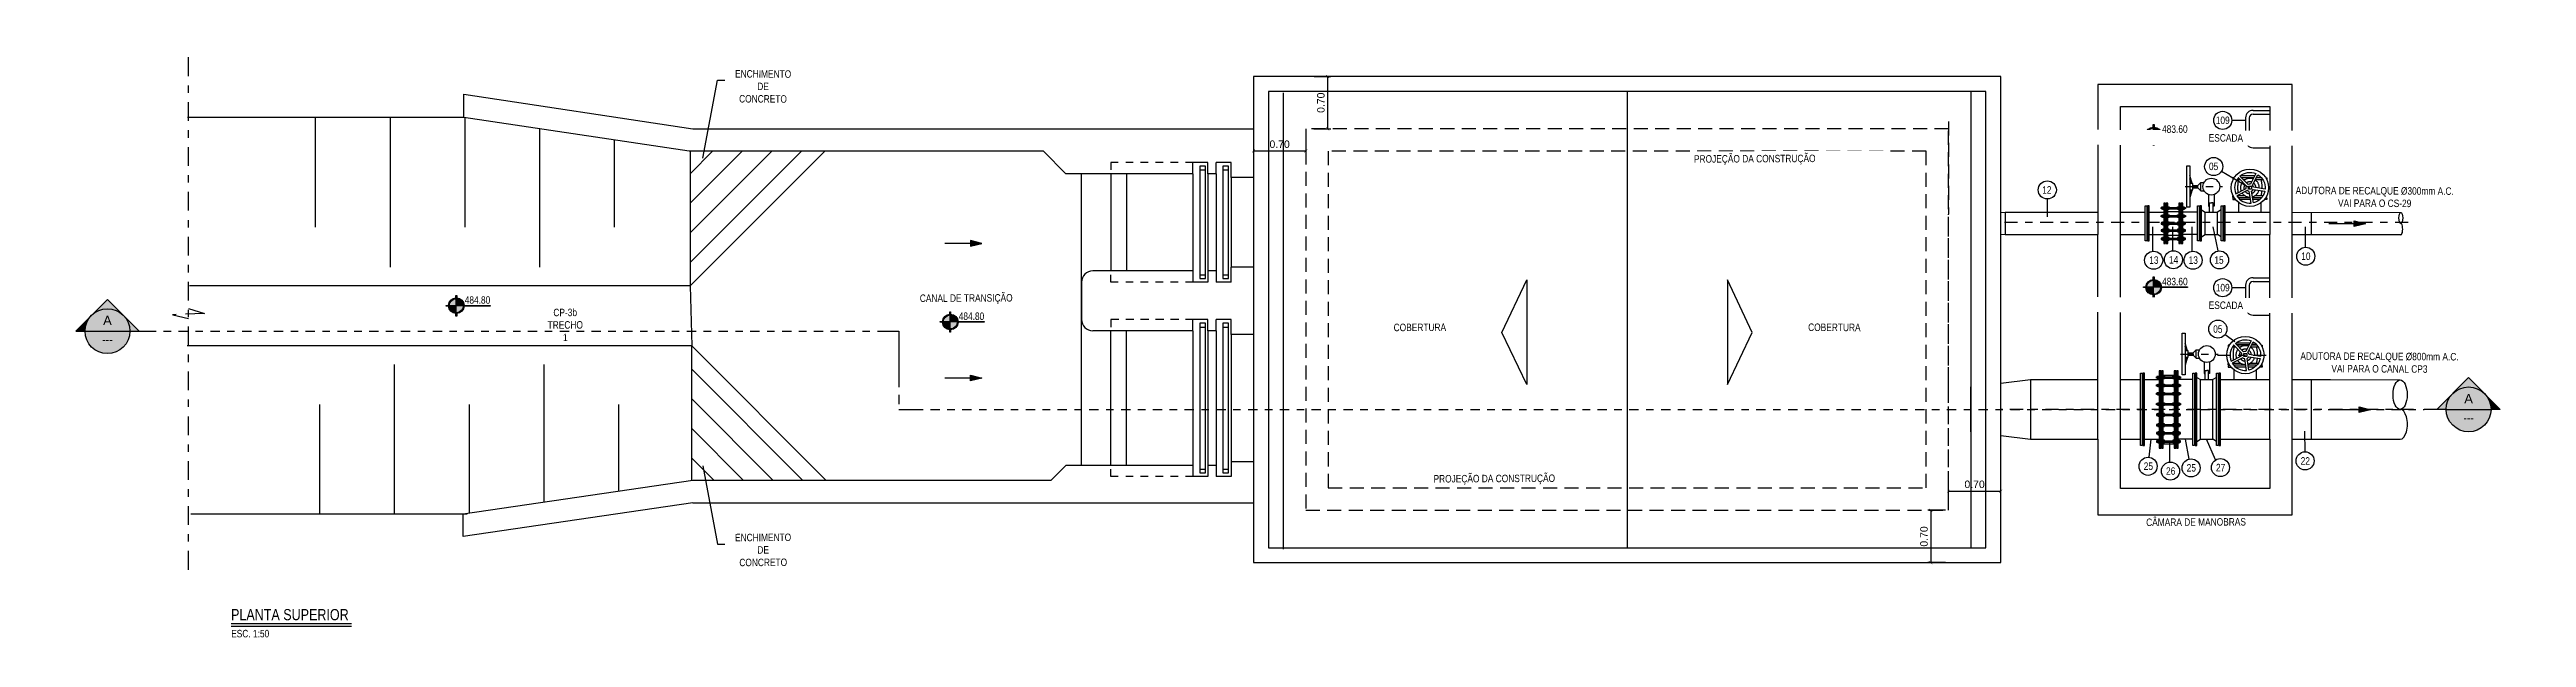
# Model space of a CAD drawing. Header units: feet. Extents: x 0 to 285115, y 0 to 9111421.
# Drawn here: x 285080.96 to 285114.1, y 9111413.15 to 9111421.01 of the extents above; entities that cross this region are included whole.
import ezdxf
from ezdxf import colors
from ezdxf.entities.mleader import LeaderData, LeaderLine
from ezdxf.enums import TextEntityAlignment as Align
from ezdxf.math import Vec2, Vec3

# ---------------------------------------------------------------- set-up
doc = ezdxf.new("R2010")
doc.units = ezdxf.units.FT
doc.header["$MEASUREMENT"] = 0
for name, pattern in [('CENTER2', [1.125, 0.75, -0.125, 0.125, -0.125]), ('DASHDOT', [1, 0.5, -0.25, 0, -0.25]), ('HIDDEN', [0.375, 0.25, -0.125])]:
    doc.linetypes.add(name, pattern=pattern)
doc.layers.get('0').update_dxf_attribs({"linetype": 'CONTINUOUS'})
doc.layers.get('DEFPOINTS').update_dxf_attribs({"linetype": 'CONTINUOUS'})
for name, color, linetype in [('01', 1, 'CONTINUOUS'), ('02', 7, 'CONTINUOUS'), ('03', 3, 'CONTINUOUS'), ('A-NIVEIS', 1, 'CONTINUOUS'), ('A-TEXTO', 2, 'CONTINUOUS'), ('ARQ_SENTIDO', 1, 'CONTINUOUS'), ('EIXO', 1, 'DASHDOT'), ('FLANGES', 7, 'CONTINUOUS'), ('H-SA-CONTORNO', 2, 'CONTINUOUS'), ('H-SA-DIM', 1, 'CONTINUOUS'), ('H-SA-EIXOS', 1, 'DASHDOT'), ('H-SA-ESTRUTURA (CORTE)', 5, 'CONTINUOUS'), ('H-SA-HTC ENCHIMENTO', 1, 'CONTINUOUS'), ('H-SA-SIMB', 1, 'CONTINUOUS'), ('H-SA-TEXTO', 2, 'CONTINUOUS'), ('INDIC', 2, 'CONTINUOUS'), ('Top View-Ferro Fundido - JGS - K7(Esgoto)', 7, 'CONTINUOUS')]:
    doc.layers.add(name, color=color, linetype=linetype)
doc.styles.add('EGC_Arial_2.0mm', font='arial.ttf', dxfattribs={"width": 0.8, "height": 2})
doc.styles.add('EGC_Arial_2.5mm', font='arial.ttf', dxfattribs={"width": 0.8, "height": 2.5})
doc.styles.add('EGC_Arial_3.0mm', font='arial.ttf', dxfattribs={"width": 0.8, "height": 3})
doc.styles.get("Standard").update_dxf_attribs({"font": 'arial.ttf'})
doc.dimstyles.new('Copy of EGC_2.0mm', dxfattribs={"dimtxt": 0.1, "dimasz": 0.04, "dimexe": 0.04, "dimexo": 0.04, "dimgap": 0.04, "dimtad": 1, "dimzin": 1, "dimdsep": 46, "dimtxsty": 'Standard', "dimblk": 'ARCHTICK', "dimcen": 0, "dimclrd": 1, "dimclre": 1, "dimclrt": 2, "dimazin": 0, "dimtfac": 1, "dimtix": 1, "dimtmove": 1, "dimatfit": 3, "dimldrblk": 'NONE', "dimfxl": 0.002, "dimtolj": 1, "dimtzin": 0, "dimlwd": -1, "dimarcsym": 0})

msp = doc.modelspace()

# ---------------------------------------------------------------- texts
at = {"layer": 'H-SA-TEXTO', "color": 2, "insert": (285109.68, 9111414.746), "char_height": 0.1, "width": 1.44879, "attachment_point": 2, "rotation": 0.2869, "style": 'EGC_Arial_2.0mm', "bg_fill": 3, "box_fill_scale": 1, "bg_fill_color": 256, "bg_fill_transparency": 0}
msp.add_mtext('CÂMARA DE MANOBRAS', dxfattribs=at)
at = {"layer": 'INDIC', "color": 2, "style": 'EGC_Arial_2.0mm', "width": 0.8}
for s, p in [('05', (285109.915, 9111419.451)), ('12', (285107.684, 9111419.136)), ('13', (285109.116, 9111418.198)), ('14', (285109.38, 9111418.202)), ('13', (285109.643, 9111418.198)), ('15', (285109.987, 9111418.199)), ('10', (285111.15, 9111418.25)), ('25', (285109.042, 9111415.443)), ('26', (285109.341, 9111415.378)), ('25', (285109.617, 9111415.421)), ('27', (285110.009, 9111415.424)), ('22', (285111.142, 9111415.513))]:
    msp.add_text(s, height=0.1, dxfattribs=at).set_placement(p, align=Align.MIDDLE_CENTER)

# ---------------------------------------------------------------- blocks, each defined once
blk = doc.blocks.new('*U6')
at = {"true_color": 0x737373}
h = blk.add_hatch(color=8, dxfattribs=at)
h.dxf.hatch_style = 1
h.paths.add_polyline_path([(-4.24, 4.24), (-8.49, 0), (-6, 0, -0.198912)])
h.paths.add_polyline_path([(0, 8.49), (-4.24, 4.24, -0.414214), (4.24, 4.24)])
h.paths.add_polyline_path([(4.24, 4.24, -0.198912), (6, 0), (8.49, 0)])
h = blk.add_hatch(color=8, dxfattribs=at)
h.dxf.hatch_style = 1
h.paths.add_polyline_path([(-4.24, 4.24), (-8.49, 0), (-6, 0, -0.198912)])
h.paths.add_polyline_path([(-15.49, 0.03), (15.49, 0.03), (15.49, 5.65), (-15.49, 5.65)], flags=9)
at = {"true_color": 0xffffff}
h = blk.add_hatch(color=7, dxfattribs=at)
h.dxf.hatch_style = 1
edge = h.paths.add_edge_path()
edge.add_arc((0, 0), 6, 0, 360)
for p, q in [((0, 8.49), (-8.49, 0)), ((0, 8.49), (8.49, 0)), ((-6, 0), (6, 0)), ((-8.49, 0), (-6, 0)), ((6, 0), (10.55, 0))]:
    blk.add_line(p, q)
blk.add_circle((0, 0), 6)
for tag, height, style, p in [('IDENTIFIER', 2.5, 'EGC_Arial_2.5mm', (0, 2.87)), ('DRG_REF', 2, 'EGC_Arial_2.0mm', (0, -2.29))]:
    blk.add_attdef(tag, text='', height=height, dxfattribs=dict(style=style)).set_placement(p, align=Align.MIDDLE_CENTER)
blk = doc.blocks.new('*U1195')
at = {"color": 5}
blk.add_line((5, -9.04), (37.27, -9.04), dxfattribs=at)
blk.add_line((5, -9.71), (37.27, -9.71))
at = {"style": 'EGC_Arial_3.0mm', "width": 0.8}
blk.add_attdef('TITULO', text='', height=3, dxfattribs=at).set_placement((5, -9.04), align=Align.BOTTOM_LEFT)
at = {"style": 'EGC_Arial_2.0mm', "width": 0.8}
blk.add_attdef('ESCALA', text='', height=2, dxfattribs=at).set_placement((5.03, -10.71), align=Align.TOP_LEFT)
blk = doc.blocks.new('EGC-SETA SENTIDO DA TUBULAÇÃO')
h = blk.add_hatch(color=256)
h.dxf.hatch_style = 1
h.paths.add_polyline_path([(-3, 0.75), (0, 0), (-3, -0.75)])
blk.add_line((0, 0), (-9.84, 0))
blk.add_lwpolyline([(-3, 0.75), (0, 0), (-3, -0.75), (-3, 0.75)])
blk = doc.blocks.new('*U1227')
at = {"true_color": 0xffffff}
h = blk.add_hatch(color=7, dxfattribs=at)
h.dxf.hatch_style = 1
edge = h.paths.add_edge_path()
edge.add_arc((0, 0), 2.07, 92.76231, 177.23769, ccw=False)
edge.add_line((-0.1, 2.07), (-0.1, 2.75))
edge.add_line((-0.1, 2.75), (0.1, 2.75))
edge.add_line((0.1, 2.75), (0.1, 2.07))
edge.add_arc((0, 0), 2.07, 2.76231, 87.23769, ccw=False)
edge.add_line((2.07, 0.1), (9.09, 0.1))
edge.add_line((9.09, 0.1), (9.09, -0.1))
edge.add_line((9.09, -0.1), (2.07, -0.1))
edge.add_arc((0, 0), 2.07, 272.76231, 357.23769, ccw=False)
edge.add_line((0.1, -2.07), (0.1, -2.75))
edge.add_line((0.1, -2.75), (-0.1, -2.75))
edge.add_line((-0.1, -2.75), (-0.1, -2.07))
edge.add_arc((0, 0), 2.07, 182.76231, 267.23769, ccw=False)
edge.add_line((-2.07, -0.1), (-2.75, -0.1))
edge.add_line((-2.75, -0.1), (-2.75, 0.1))
edge.add_line((-2.75, 0.1), (-2.07, 0.1))
for p, q in [((0, -2.75), (0, 2.75)), ((9.09, 0), (-2.75, 0))]:
    blk.add_line(p, q)
at = {"color": 7, "true_color": 0xffffff}
blk.add_lwpolyline([(-2.07, 0.1, -0.386246), (-0.1, 2.07), (-0.1, 2.75), (0.1, 2.75), (0.1, 2.07, -0.386246), (2.07, 0.1), (9.09, 0.1), (9.09, -0.1), (2.07, -0.1, -0.386246), (0.1, -2.07), (0.1, -2.75), (-0.1, -2.75), (-0.1, -2.07, -0.386246), (-2.07, -0.1), (-2.75, -0.1), (-2.75, 0.1)], format="xyb", close=True, dxfattribs=at)
blk.add_circle((0, 0), 1.87)
for points in [[(-1.79, -0.57), (0, 0), (-1.8, -0.54), (-1.88, 0)], [(-1.53, -1.08), (-1.57, 0), (-1.79, -0.57), (0, 0)], [(-1.1, -1.52), (-1.1, 0), (-1.53, -1.08), (-1.57, 0)], [(-0.58, -1.78), (-0.59, 0), (-1.1, -1.52), (-1.1, 0)], [(0, -1.88), (0, 0), (-0.58, -1.78), (-0.59, 0)], [(0, 1.87), (0, 0), (0.58, 1.78), (0.59, 0)], [(1.53, 1.08), (1.57, 0), (1.79, 0.57), (0, 0)], [(1.79, 0.57), (0, 0), (1.8, 0.54), (1.87, 0)], [(0.58, 1.78), (0.59, 0), (1.1, 1.52), (1.1, 0)], [(1.1, 1.52), (1.1, 0), (1.53, 1.08), (1.57, 0)]]:
    blk.add_solid(points)
at = {"layer": 'A-TEXTO', "color": 2, "style": 'EGC_Arial_2.0mm', "width": 0.8}
blk.add_attdef('000.00', text='', height=2, dxfattribs=at).set_placement((9.09, 0.53), align=Align.RIGHT)
blk = doc.blocks.new('_ArchTick')
at = {"color": 0, "linetype": 'ByBlock', "const_width": 0.15}
blk.add_lwpolyline([(-0.5, -0.5), (0.5, 0.5)], dxfattribs=at)
blk = doc.blocks.new('*D1236')
at = {"layer": 'DEFPOINTS', "color": 0, "transparency": 16777216}
for p in [(285106.368, 9111414.853), (285106.131, 9111414.154), (285106.368, 9111414.154)]:
    blk.add_point(p, dxfattribs=at)
at = {"layer": 'H-SA-DIM', "color": 1, "lineweight": -2, "transparency": 16777216}
for p, q in [((285106.328, 9111414.853), (285106.091, 9111414.853)), ((285106.328, 9111414.154), (285106.091, 9111414.154))]:
    blk.add_line(p, q, dxfattribs=at)
at = {"layer": 'H-SA-DIM', "color": 1, "transparency": 16777216}
blk.add_line((285106.131, 9111414.853), (285106.131, 9111414.154), dxfattribs=at)
at = {"layer": 'H-SA-DIM', "color": 1, "transparency": 16777216, "xscale": 0.04, "yscale": 0.04, "zscale": 0.04}
for p, rotation in [((285106.131, 9111414.853), 90), ((285106.131, 9111414.154), 270)]:
    blk.add_blockref('_ArchTick', p, dxfattribs=dict(at, rotation=rotation))
at = {"layer": 'H-SA-DIM', "color": 2, "transparency": 16777216, "insert": (285106.04, 9111414.503), "char_height": 0.1, "attachment_point": 5, "rotation": 90}
blk.add_mtext('\\A1;0.70', dxfattribs=at)
blk = doc.blocks.new('_None')
blk = doc.blocks.new('*D1237')
at = {"layer": 'DEFPOINTS', "color": 0, "transparency": 16777216}
for p in [(285107.067, 9111415.109), (285106.368, 9111414.853), (285107.067, 9111414.853)]:
    blk.add_point(p, dxfattribs=at)
at = {"layer": 'H-SA-DIM', "color": 1, "lineweight": -2, "transparency": 16777216}
for p, q in [((285106.368, 9111414.893), (285106.368, 9111415.149)), ((285107.067, 9111414.893), (285107.067, 9111415.149))]:
    blk.add_line(p, q, dxfattribs=at)
at = {"layer": 'H-SA-DIM', "color": 1, "transparency": 16777216}
blk.add_line((285106.368, 9111415.109), (285107.067, 9111415.109), dxfattribs=at)
at = {"layer": 'H-SA-DIM', "color": 1, "transparency": 16777216, "xscale": 0.04, "yscale": 0.04, "zscale": 0.04, "rotation": 180}
blk.add_blockref('_ArchTick', (285106.368, 9111415.109), dxfattribs=at)
at = {"layer": 'H-SA-DIM', "color": 1, "transparency": 16777216, "xscale": 0.04, "yscale": 0.04, "zscale": 0.04}
blk.add_blockref('_ArchTick', (285107.067, 9111415.109), dxfattribs=at)
at = {"layer": 'H-SA-DIM', "color": 2, "transparency": 16777216, "insert": (285106.717, 9111415.2), "char_height": 0.1, "attachment_point": 5}
blk.add_mtext('\\A1;0.70', dxfattribs=at)
blk = doc.blocks.new('*D1238')
at = {"layer": 'DEFPOINTS', "color": 0, "transparency": 16777216}
for p in [(285097.842, 9111420.652), (285098.061, 9111420.652), (285097.837, 9111419.953)]:
    blk.add_point(p, dxfattribs=at)
at = {"layer": 'H-SA-DIM', "color": 1, "lineweight": -2, "transparency": 16777216}
for p, q in [((285097.882, 9111420.652), (285098.101, 9111420.652)), ((285097.877, 9111419.953), (285098.101, 9111419.953))]:
    blk.add_line(p, q, dxfattribs=at)
at = {"layer": 'H-SA-DIM', "color": 1, "transparency": 16777216}
blk.add_line((285098.061, 9111419.953), (285098.061, 9111420.652), dxfattribs=at)
at = {"layer": 'H-SA-DIM', "color": 1, "transparency": 16777216, "xscale": 0.04, "yscale": 0.04, "zscale": 0.04}
for p, rotation in [((285098.061, 9111420.652), 90), ((285098.061, 9111419.953), 270)]:
    blk.add_blockref('_ArchTick', p, dxfattribs=dict(at, rotation=rotation))
at = {"layer": 'H-SA-DIM', "color": 2, "transparency": 16777216, "insert": (285097.97, 9111420.302), "char_height": 0.1, "attachment_point": 5, "rotation": 90}
blk.add_mtext('\\A1;0.70', dxfattribs=at)
blk = doc.blocks.new('*D1263')
at = {"layer": 'DEFPOINTS', "color": 0, "transparency": 16777216}
for p in [(285097.068, 9111419.953), (285097.768, 9111419.953), (285097.068, 9111419.656)]:
    blk.add_point(p, dxfattribs=at)
at = {"layer": 'H-SA-DIM', "color": 1, "lineweight": -2, "transparency": 16777216}
for p, q in [((285097.068, 9111419.913), (285097.068, 9111419.616)), ((285097.768, 9111419.913), (285097.768, 9111419.616))]:
    blk.add_line(p, q, dxfattribs=at)
at = {"layer": 'H-SA-DIM', "color": 1, "transparency": 16777216}
blk.add_line((285097.768, 9111419.656), (285097.068, 9111419.656), dxfattribs=at)
at = {"layer": 'H-SA-DIM', "color": 1, "transparency": 16777216, "xscale": 0.04, "yscale": 0.04, "zscale": 0.04, "rotation": 180}
blk.add_blockref('_ArchTick', (285097.068, 9111419.656), dxfattribs=at)
at = {"layer": 'H-SA-DIM', "color": 1, "transparency": 16777216, "xscale": 0.04, "yscale": 0.04, "zscale": 0.04}
blk.add_blockref('_ArchTick', (285097.768, 9111419.656), dxfattribs=at)
at = {"layer": 'H-SA-DIM', "color": 2, "transparency": 16777216, "insert": (285097.418, 9111419.747), "char_height": 0.1, "attachment_point": 5}
blk.add_mtext('\\A1;0.70', dxfattribs=at)
blk = doc.blocks.new('*U1226')
at = {"true_color": 0x737373}
h = blk.add_hatch(color=8, dxfattribs=at)
h.dxf.hatch_style = 1
h.paths.add_polyline_path([(4.24, 4.24), (8.49, 0), (6, 0, 0.198912)])
h.paths.add_polyline_path([(0, 8.49), (4.24, 4.24, 0.414214), (-4.24, 4.24)])
h.paths.add_polyline_path([(-4.24, 4.24, 0.198912), (-6, 0), (-8.49, 0)])
h = blk.add_hatch(color=8, dxfattribs=at)
h.dxf.hatch_style = 1
h.paths.add_polyline_path([(4.24, 4.24), (8.49, 0), (6, 0, 0.198912)])
h.paths.add_polyline_path([(15.49, 0.03), (-15.49, 0.03), (-15.49, 5.65), (15.49, 5.65)], flags=9)
at = {"true_color": 0xffffff}
h = blk.add_hatch(color=7, dxfattribs=at)
h.dxf.hatch_style = 1
edge = h.paths.add_edge_path()
edge.add_arc((0, 0), 6, 0, 360)
for p, q in [((0, 8.49), (-8.49, 0)), ((0, 8.49), (8.49, 0)), ((-6, 0), (6, 0)), ((-6, 0), (-11.88, 0)), ((8.49, 0), (6, 0))]:
    blk.add_line(p, q)
blk.add_circle((0, 0), 6)
for tag, height, style, p in [('IDENTIFIER', 2.5, 'EGC_Arial_2.5mm', (0, 2.87)), ('DRG_REF', 2, 'EGC_Arial_2.0mm', (0, -2.29))]:
    blk.add_attdef(tag, text='', height=height, dxfattribs=dict(style=style)).set_placement(p, align=Align.MIDDLE_CENTER)

# ---------------------------------------------------------------- dimensions: what is measured, and where the dimension line sits
at = {"layer": 'H-SA-DIM'}
for base, p1, p2, picture, middle in [((285098.061, 9111420.652), (285097.837, 9111419.953), (285097.842, 9111420.652), '*D1238', (285097.97, 9111420.302)), ((285106.131, 9111414.154), (285106.368, 9111414.853), (285106.368, 9111414.154), '*D1236', (285106.04, 9111414.503))]:
    dim = msp.add_linear_dim(base=base, p1=p1, p2=p2, angle=90, dimstyle='Copy of EGC_2.0mm', dxfattribs=at)
    dim.commit()
    dim.dimension.update_dxf_attribs({"geometry": picture, "text_midpoint": middle})
for base, p1, p2, picture, middle in [((285097.068, 9111419.656), (285097.768, 9111419.953), (285097.068, 9111419.953), '*D1263', (285097.418, 9111419.747)), ((285107.067, 9111415.109), (285106.368, 9111414.853), (285107.067, 9111414.853), '*D1237', (285106.717, 9111415.2))]:
    dim = msp.add_linear_dim(base=base, p1=p1, p2=p2, dimstyle='Copy of EGC_2.0mm', dxfattribs=at)
    dim.commit()
    dim.dimension.update_dxf_attribs({"geometry": picture, "text_midpoint": middle})

# ---------------------------------------------------------------- linework, layer by layer
at = {"layer": '01', "color": 1}
for p, q in [((285109.627, 9111419.221), (285109.596, 9111419.327)), ((285109.614, 9111419.221), (285109.596, 9111419.283)), ((285109.614, 9111419.138), (285109.596, 9111419.077)), ((285109.627, 9111419.138), (285109.596, 9111419.033)), ((285109.744, 9111419.236), (285109.702, 9111419.194)), ((285109.702, 9111419.166), (285109.702, 9111419.194)), ((285109.744, 9111419.123), (285109.702, 9111419.166)), ((285109.744, 9111419.123), (285109.744, 9111419.236)), ((285110.279, 9111419.33), (285110.468, 9111419.33)), ((285110.502, 9111419.33), (285110.522, 9111419.33)), ((285109.566, 9111416.984), (285109.535, 9111417.089)), ((285110.218, 9111417.093), (285110.407, 9111417.093)), ((285110.441, 9111417.093), (285110.461, 9111417.093)), ((285109.553, 9111416.984), (285109.535, 9111417.045)), ((285109.553, 9111416.9), (285109.535, 9111416.839)), ((285109.566, 9111416.9), (285109.535, 9111416.795)), ((285109.683, 9111416.998), (285109.641, 9111416.956)), ((285109.641, 9111416.928), (285109.641, 9111416.956)), ((285109.683, 9111416.886), (285109.641, 9111416.928)), ((285109.683, 9111416.886), (285109.683, 9111416.998))]:
    msp.add_line(p, q, dxfattribs=at)
at = {"layer": '01', "color": 1, "ltscale": 2.5}
for p, q in [((285109.635, 9111419.195), (285109.702, 9111419.195)), ((285109.635, 9111419.164), (285109.702, 9111419.164)), ((285109.744, 9111419.236), (285109.788, 9111419.236)), ((285109.744, 9111419.123), (285109.788, 9111419.123)), ((285109.574, 9111416.958), (285109.641, 9111416.958)), ((285109.574, 9111416.927), (285109.641, 9111416.927)), ((285109.683, 9111416.998), (285109.727, 9111416.998)), ((285109.683, 9111416.886), (285109.727, 9111416.886))]:
    msp.add_line(p, q, dxfattribs=at)
at = {"layer": '01', "color": 1}
for points in [[(285109.596, 9111419.138), (285109.635, 9111419.138), (285109.635, 9111419.221), (285109.596, 9111419.221)], [(285109.848, 9111419.073), (285109.848, 9111418.917), (285109.861, 9111418.917)], [(285109.922, 9111419.073), (285109.922, 9111418.917), (285109.909, 9111418.917)], [(285109.535, 9111416.9), (285109.574, 9111416.9), (285109.574, 9111416.984), (285109.535, 9111416.984)], [(285109.787, 9111416.836), (285109.787, 9111416.68), (285109.8, 9111416.68)], [(285109.861, 9111416.836), (285109.861, 9111416.68), (285109.848, 9111416.68)]]:
    msp.add_lwpolyline(points, dxfattribs=at)
at = {"layer": '02', "color": 2, "linetype": 'Continuous', "ltscale": 0.2}
for points in [[(285110.356, 9111419.188), (285110.246, 9111419.299, 0.284894), (285110.212, 9111419.086), (285110.351, 9111419.157, -0.16324)], [(285110.295, 9111416.951), (285110.185, 9111417.062, 0.284894), (285110.151, 9111416.848), (285110.29, 9111416.919, -0.16324)]]:
    msp.add_lwpolyline(points, format="xyb", close=True, dxfattribs=at)
at = {"layer": '02', "color": 2, "linetype": 'Continuous'}
for points in [[(285110.418, 9111418.961), (285110.393, 9111419.116, -0.16324), (285110.365, 9111419.13), (285110.225, 9111419.059, 0.284894)], [(285110.378, 9111419.209), (285110.267, 9111419.32, -0.284894), (285110.48, 9111419.354), (285110.409, 9111419.214, 0.16324)], [(285110.448, 9111418.965), (285110.423, 9111419.12, 0.16324), (285110.445, 9111419.143), (285110.6, 9111419.118, -0.284894)], [(285110.605, 9111419.148), (285110.45, 9111419.172, 0.16324), (285110.436, 9111419.201), (285110.507, 9111419.34, -0.284894)], [(285110.317, 9111416.972), (285110.206, 9111417.083, -0.284894), (285110.419, 9111417.117), (285110.348, 9111416.977, 0.16324)], [(285110.544, 9111416.91), (285110.389, 9111416.935, 0.16324), (285110.375, 9111416.963), (285110.446, 9111417.103, -0.284894)], [(285110.357, 9111416.723), (285110.332, 9111416.878, -0.16324), (285110.304, 9111416.893), (285110.164, 9111416.821, 0.284894)], [(285110.387, 9111416.728), (285110.362, 9111416.883, 0.16324), (285110.385, 9111416.905), (285110.539, 9111416.881, -0.284894)]]:
    msp.add_lwpolyline(points, format="xyb", close=True, dxfattribs=at)
at = {"layer": '02', "color": 2, "linetype": 'Continuous', "ltscale": 0.2}
for points in [[(285110.42, 9111419.146), (285110.381, 9111419.146), (285110.381, 9111419.185), (285110.42, 9111419.185)], [(285110.359, 9111416.908), (285110.32, 9111416.908), (285110.32, 9111416.947), (285110.359, 9111416.947)]]:
    msp.add_lwpolyline(points, close=True, dxfattribs=at)
for centre in [(285110.401, 9111419.165), (285110.34, 9111416.928)]:
    msp.add_circle(centre, 0.25, dxfattribs=at)
at = {"layer": '03', "ltscale": 150}
for points in [[(285100.393, 9111417.232), (285100.724, 9111417.932), (285100.724, 9111416.533)], [(285103.742, 9111417.232), (285103.411, 9111417.932), (285103.411, 9111416.533)]]:
    msp.add_lwpolyline(points, close=True, dxfattribs=at)
at = {"layer": 'EIXO', "color": 1, "linetype": 'DASHDOT', "ltscale": 0.35}
for p, q in [((285109.535, 9111419.18), (285110.035, 9111419.18)), ((285110.228, 9111419.276), (285110.269, 9111419.276)), ((285110.339, 9111419.055), (285110.228, 9111419.055)), ((285110.249, 9111419.296), (285110.243, 9111419.296)), ((285110.453, 9111419.3), (285110.287, 9111419.3)), ((285110.451, 9111419.296), (285110.291, 9111419.296)), ((285110.311, 9111419.276), (285110.339, 9111419.276)), ((285110.573, 9111419.055), (285110.462, 9111419.055)), ((285110.474, 9111419.276), (285110.573, 9111419.276)), ((285110.558, 9111419.296), (285110.484, 9111419.296)), ((285110.555, 9111419.3), (285110.486, 9111419.3)), ((285110.243, 9111419.034), (285110.406, 9111419.034)), ((285110.407, 9111419.03), (285110.246, 9111419.03)), ((285110.411, 9111419.006), (285110.272, 9111419.006)), ((285110.437, 9111419.034), (285110.558, 9111419.034)), ((285110.555, 9111419.03), (285110.437, 9111419.03)), ((285110.529, 9111419.006), (285110.441, 9111419.006)), ((285110.392, 9111417.063), (285110.226, 9111417.063)), ((285110.494, 9111417.063), (285110.425, 9111417.063)), ((285109.474, 9111416.942), (285109.974, 9111416.942)), ((285109.968, 9111416.928), (285110.697, 9111416.928)), ((285110.167, 9111417.038), (285110.208, 9111417.038)), ((285110.278, 9111416.817), (285110.167, 9111416.817)), ((285110.188, 9111417.059), (285110.182, 9111417.059)), ((285110.182, 9111416.797), (285110.345, 9111416.797)), ((285110.346, 9111416.793), (285110.186, 9111416.793)), ((285110.35, 9111416.768), (285110.211, 9111416.768)), ((285110.39, 9111417.059), (285110.23, 9111417.059)), ((285110.251, 9111417.038), (285110.278, 9111417.038)), ((285110.376, 9111416.797), (285110.497, 9111416.797)), ((285110.494, 9111416.793), (285110.376, 9111416.793)), ((285110.469, 9111416.768), (285110.38, 9111416.768)), ((285110.512, 9111416.817), (285110.401, 9111416.817)), ((285110.413, 9111417.038), (285110.512, 9111417.038)), ((285110.497, 9111417.059), (285110.423, 9111417.059))]:
    msp.add_line(p, q, dxfattribs=at)
at = {"layer": 'EIXO', "color": 1, "linetype": 'DASHDOT'}
for points in [[(285110.188, 9111419.296), (285110.173, 9111419.296), (285110.173, 9111419.276), (285110.176, 9111419.276)], [(285110.188, 9111419.034), (285110.173, 9111419.034), (285110.173, 9111419.055), (285110.176, 9111419.055)], [(285110.614, 9111419.296), (285110.628, 9111419.296), (285110.628, 9111419.276), (285110.625, 9111419.276)], [(285110.614, 9111419.034), (285110.628, 9111419.034), (285110.628, 9111419.055), (285110.625, 9111419.055)], [(285110.193, 9111419.026), (285110.173, 9111419.026), (285110.173, 9111419.006), (285110.208, 9111419.006)], [(285110.609, 9111419.026), (285110.628, 9111419.026), (285110.628, 9111419.006), (285110.593, 9111419.006)], [(285110.127, 9111417.059), (285110.112, 9111417.059), (285110.112, 9111417.038), (285110.116, 9111417.038)], [(285110.127, 9111416.797), (285110.112, 9111416.797), (285110.112, 9111416.817), (285110.116, 9111416.817)], [(285110.132, 9111416.789), (285110.112, 9111416.789), (285110.112, 9111416.768), (285110.147, 9111416.768)], [(285110.548, 9111416.789), (285110.567, 9111416.789), (285110.567, 9111416.768), (285110.532, 9111416.768)], [(285110.553, 9111417.059), (285110.567, 9111417.059), (285110.567, 9111417.038), (285110.564, 9111417.038)], [(285110.553, 9111416.797), (285110.567, 9111416.797), (285110.567, 9111416.817), (285110.564, 9111416.817)]]:
    msp.add_lwpolyline(points, dxfattribs=at)
at = {"layer": 'EIXO', "ltscale": 0.35}
msp.add_lwpolyline([(285112.518, 9111418.699), (285107.068, 9111418.699)], dxfattribs=at)
at = {"layer": 'EIXO', "ltscale": 0.35, "elevation": 478.198}
msp.add_lwpolyline([(285112.59, 9111416.202), (285107.068, 9111416.202)], dxfattribs=at)
at = {"layer": 'EIXO', "color": 1, "linetype": 'DASHDOT'}
for centre, radius, start, end in [((285110.663, 9111419.165), 0.427, 165, 188.6904), ((285110.663, 9111419.165), 0.427, 192.8842, 195), ((285110.401, 9111419.165), 0.126, 141.81, 200.19), ((285110.401, 9111419.165), 0.126, 213.81, 272.19), ((285110.401, 9111419.165), 0.08, 145.8069, 196.1931), ((285110.401, 9111419.165), 0.126, 69.81, 128.19), ((285110.401, 9111419.165), 0.08, 217.8069, 268.1931), ((285110.401, 9111419.165), 0.08, 73.8069, 124.1931), ((285110.401, 9111419.165), 0.08, 289.8069, 340.1931), ((285110.401, 9111419.165), 0.126, 285.81, 344.19), ((285110.401, 9111419.165), 0.08, 1.8069, 52.1931), ((285110.401, 9111419.165), 0.126, 357.81, 56.19), ((285110.138, 9111419.165), 0.427, 358.5434, 15), ((285110.138, 9111419.165), 0.427, 345, 354.4977), ((285110.602, 9111416.928), 0.427, 165, 188.6904), ((285110.602, 9111416.928), 0.427, 192.8842, 195), ((285110.34, 9111416.928), 0.126, 141.81, 200.19), ((285110.34, 9111416.928), 0.126, 213.81, 272.19), ((285110.34, 9111416.928), 0.08, 145.8069, 196.1931), ((285110.34, 9111416.928), 0.126, 69.81, 128.19), ((285110.34, 9111416.928), 0.08, 217.8069, 268.1931), ((285110.34, 9111416.928), 0.08, 73.8069, 124.1931), ((285110.34, 9111416.928), 0.08, 289.8069, 340.1931), ((285110.34, 9111416.928), 0.126, 285.81, 344.19), ((285110.34, 9111416.928), 0.08, 1.8069, 52.1931), ((285110.34, 9111416.928), 0.126, 357.81, 56.19), ((285110.077, 9111416.928), 0.427, 358.5434, 15), ((285110.077, 9111416.928), 0.427, 345, 354.4977)]:
    msp.add_arc(centre, radius, start, end, dxfattribs=at)
at = {"layer": 'FLANGES', "color": 2}
for points in [[(285109.596, 9111418.904), (285109.557, 9111418.904), (285109.557, 9111419.46), (285109.596, 9111419.46)], [(285109.535, 9111416.666), (285109.496, 9111416.666), (285109.496, 9111417.223), (285109.535, 9111417.223)]]:
    msp.add_lwpolyline(points, close=True, dxfattribs=at)
for centre in [(285109.885, 9111419.18), (285109.824, 9111416.942)]:
    msp.add_circle(centre, 0.113, dxfattribs=at)
at = {"layer": 'H-SA-CONTORNO', "color": 1, "linetype": 'HIDDEN', "ltscale": 0.75}
for p, q in [((285106.368, 9111420.053), (285106.368, 9111418.814)), ((285106.368, 9111416.502), (285106.368, 9111418.814)), ((285106.068, 9111415.153), (285106.068, 9111416.502)), ((285106.368, 9111414.903), (285106.368, 9111416.502))]:
    msp.add_line(p, q, dxfattribs=at)
at = {"layer": 'H-SA-CONTORNO', "ltscale": 0.75}
for p, q in [((285092.258, 9111419.953), (285094.808, 9111419.953)), ((285094.258, 9111419.653), (285089.515, 9111419.653)), ((285094.558, 9111419.353), (285094.258, 9111419.653)), ((285094.558, 9111419.353), (285094.258, 9111419.653)), ((285096.458, 9111419.503), (285096.258, 9111419.503)), ((285096.258, 9111419.353), (285096.258, 9111419.503)), ((285096.35, 9111419.403), (285096.425, 9111419.403)), ((285096.458, 9111419.353), (285096.458, 9111419.503)), ((285096.768, 9111419.503), (285096.568, 9111419.503)), ((285096.568, 9111419.353), (285096.568, 9111419.503)), ((285096.66, 9111419.403), (285096.735, 9111419.403)), ((285096.768, 9111419.303), (285096.768, 9111419.503)), ((285094.768, 9111415.453), (285094.768, 9111419.353)), ((285094.768, 9111415.453), (285094.768, 9111419.353)), ((285095.158, 9111419.353), (285095.158, 9111418.053)), ((285095.158, 9111419.353), (285095.158, 9111418.053)), ((285095.368, 9111419.353), (285095.368, 9111418.053)), ((285095.368, 9111419.353), (285095.368, 9111418.053)), ((285096.258, 9111419.353), (285096.258, 9111418.053)), ((285096.568, 9111419.353), (285096.458, 9111419.353)), ((285096.458, 9111419.353), (285096.458, 9111418.053)), ((285096.568, 9111419.353), (285096.568, 9111418.053)), ((285097.068, 9111419.303), (285096.768, 9111419.303)), ((285096.768, 9111419.303), (285096.768, 9111418.103)), ((285096.768, 9111417.903), (285096.768, 9111418.103)), ((285097.068, 9111418.103), (285096.768, 9111418.103)), ((285096.768, 9111417.903), (285096.768, 9111418.103)), ((285094.768, 9111417.903), (285094.768, 9111417.403)), ((285094.768, 9111417.903), (285094.768, 9111417.403)), ((285096.068, 9111418.053), (285094.918, 9111418.053)), ((285096.068, 9111418.053), (285094.918, 9111418.053)), ((285096.258, 9111418.053), (285094.918, 9111418.053)), ((285096.258, 9111418.053), (285094.918, 9111418.053)), ((285096.258, 9111418.053), (285096.258, 9111417.903)), ((285096.258, 9111418.053), (285096.258, 9111417.903)), ((285096.458, 9111417.903), (285096.258, 9111417.903)), ((285096.458, 9111417.903), (285096.258, 9111417.903)), ((285096.35, 9111418.003), (285096.425, 9111418.003)), ((285096.458, 9111418.053), (285096.458, 9111417.903)), ((285096.568, 9111418.053), (285096.458, 9111418.053)), ((285096.458, 9111418.053), (285096.458, 9111417.903)), ((285096.568, 9111418.053), (285096.568, 9111417.903)), ((285096.568, 9111418.053), (285096.568, 9111417.903)), ((285096.768, 9111417.903), (285096.568, 9111417.903)), ((285096.768, 9111417.903), (285096.568, 9111417.903)), ((285096.66, 9111418.003), (285096.735, 9111418.003)), ((285096.458, 9111417.403), (285096.258, 9111417.403)), ((285096.258, 9111417.253), (285096.258, 9111417.403)), ((285096.458, 9111417.403), (285096.258, 9111417.403)), ((285096.258, 9111417.253), (285096.258, 9111417.403)), ((285096.458, 9111417.253), (285096.458, 9111417.403)), ((285096.458, 9111417.253), (285096.458, 9111417.403)), ((285096.768, 9111417.403), (285096.568, 9111417.403)), ((285096.568, 9111417.253), (285096.568, 9111417.403)), ((285096.768, 9111417.403), (285096.568, 9111417.403)), ((285096.568, 9111417.253), (285096.568, 9111417.403)), ((285096.768, 9111417.203), (285096.768, 9111417.403)), ((285096.768, 9111417.203), (285096.768, 9111417.403)), ((285096.068, 9111417.253), (285094.918, 9111417.253)), ((285096.068, 9111417.253), (285094.918, 9111417.253)), ((285096.258, 9111417.253), (285094.918, 9111417.253)), ((285096.258, 9111417.253), (285094.918, 9111417.253)), ((285095.158, 9111415.453), (285095.158, 9111417.253)), ((285095.158, 9111415.453), (285095.158, 9111417.253)), ((285095.368, 9111415.453), (285095.368, 9111417.253)), ((285095.368, 9111415.453), (285095.368, 9111417.253)), ((285096.258, 9111417.253), (285096.258, 9111415.453)), ((285096.35, 9111417.303), (285096.425, 9111417.303)), ((285096.568, 9111417.253), (285096.458, 9111417.253)), ((285096.458, 9111417.253), (285096.458, 9111415.453)), ((285096.568, 9111417.253), (285096.568, 9111415.453)), ((285096.66, 9111417.303), (285096.735, 9111417.303)), ((285097.068, 9111417.203), (285096.768, 9111417.203)), ((285096.768, 9111417.203), (285096.768, 9111415.503)), ((285097.068, 9111417.203), (285096.768, 9111417.203)), ((285094.558, 9111415.453), (285094.358, 9111415.253)), ((285094.558, 9111415.453), (285094.358, 9111415.253)), ((285096.258, 9111415.453), (285094.558, 9111415.453)), ((285096.258, 9111415.453), (285094.558, 9111415.453)), ((285096.258, 9111415.453), (285096.258, 9111415.303)), ((285096.568, 9111415.453), (285096.458, 9111415.453)), ((285096.458, 9111415.453), (285096.458, 9111415.303)), ((285096.568, 9111415.453), (285096.568, 9111415.303)), ((285097.068, 9111415.503), (285096.768, 9111415.503)), ((285096.768, 9111415.503), (285096.768, 9111415.303)), ((285094.358, 9111415.253), (285089.568, 9111415.253)), ((285096.458, 9111415.303), (285096.258, 9111415.303)), ((285096.35, 9111415.403), (285096.425, 9111415.403)), ((285096.768, 9111415.303), (285096.568, 9111415.303)), ((285096.66, 9111415.403), (285096.735, 9111415.403))]:
    msp.add_line(p, q, dxfattribs=at)
at = {"layer": 'H-SA-CONTORNO', "color": 1, "linetype": 'HIDDEN', "ltscale": 0.75}
for points in [[(285106.368, 9111414.853), (285106.368, 9111419.953), (285097.768, 9111419.953), (285097.768, 9111414.853)], [(285106.068, 9111415.153), (285106.068, 9111419.653), (285098.068, 9111419.653), (285098.068, 9111415.153)]]:
    msp.add_lwpolyline(points, close=True, dxfattribs=at)
at = {"layer": 'H-SA-CONTORNO', "color": 1, "linetype": 'HIDDEN', "ltscale": 0.05}
for points in [[(285096.258, 9111419.503), (285095.158, 9111419.503), (285095.158, 9111419.353)], [(285096.258, 9111417.903), (285095.158, 9111417.903), (285095.158, 9111418.053)], [(285096.068, 9111417.403), (285095.158, 9111417.403), (285095.158, 9111417.253)], [(285096.068, 9111417.403), (285095.158, 9111417.403), (285095.158, 9111417.253)], [(285096.258, 9111417.403), (285095.158, 9111417.403), (285095.158, 9111417.253)], [(285096.258, 9111417.403), (285095.158, 9111417.403), (285095.158, 9111417.253)], [(285096.258, 9111415.303), (285095.158, 9111415.303), (285095.158, 9111415.453)], [(285096.258, 9111415.303), (285095.158, 9111415.303), (285095.158, 9111415.453)]]:
    msp.add_lwpolyline(points, dxfattribs=at)
at = {"layer": 'H-SA-CONTORNO', "ltscale": 0.75}
for points in [[(285096.35, 9111419.453), (285096.35, 9111417.953), (285096.425, 9111417.953), (285096.425, 9111419.453)], [(285096.66, 9111419.453), (285096.66, 9111417.953), (285096.735, 9111417.953), (285096.735, 9111419.453)], [(285096.35, 9111417.353), (285096.35, 9111415.353), (285096.425, 9111415.353), (285096.425, 9111417.353)], [(285096.66, 9111417.353), (285096.66, 9111415.353), (285096.735, 9111415.353), (285096.735, 9111417.353)]]:
    msp.add_lwpolyline(points, close=True, dxfattribs=at)
for points in [[(285096.068, 9111419.353), (285094.558, 9111419.353)], [(285096.258, 9111419.353), (285094.558, 9111419.353)]]:
    msp.add_lwpolyline(points, dxfattribs=at)
for centre, start, end in [((285094.918, 9111417.903), 90, 180), ((285094.918, 9111417.903), 90, 180), ((285094.918, 9111417.403), 180, 270), ((285094.918, 9111417.403), 180, 270), ((285094.918, 9111417.403), 180, 270), ((285094.918, 9111417.403), 180, 270)]:
    msp.add_arc(centre, 0.15, start, end, dxfattribs=at)
at = {"layer": 'H-SA-DIM'}
msp.add_line((285111.224, 9111418.539), (285111.224, 9111418.839), dxfattribs=at)
for centre, major_axis, ratio, start_param, end_param in [((285112.42, 9111418.612), (0, -0.075), 0.333333, 6.074376, 9.572295), ((285112.412, 9111416.003, 478.198), (0, 0.2), 0.48253, 3.136732, 6.283185)]:
    msp.add_ellipse(centre, major_axis=major_axis, ratio=ratio, start_param=start_param, end_param=end_param, dxfattribs=at)
msp.add_ellipse((285112.411, 9111416.398, 478.198), major_axis=(0, 0.197), ratio=0.477821, dxfattribs=at)
at = {"layer": 'H-SA-EIXOS', "ltscale": 0.5}
for p, q in [((285082.817, 9111414.059), (285082.817, 9111421.012)), ((285083.027, 9111417.482), (285082.604, 9111417.467)), ((285082.607, 9111417.467), (285082.817, 9111417.416)), ((285082.817, 9111417.551), (285083.031, 9111417.482))]:
    msp.add_line(p, q, dxfattribs=at)
at = {"layer": 'H-SA-ESTRUTURA (CORTE)', "color": 2}
for p, q in [((285097.468, 9111414.332), (285097.468, 9111420.432)), ((285106.668, 9111420.453), (285106.668, 9111414.353)), ((285108.368, 9111420.547), (285108.368, 9111418.539)), ((285110.968, 9111420.547), (285108.368, 9111420.547)), ((285110.968, 9111418.539), (285110.968, 9111420.547)), ((285108.668, 9111418.539), (285108.668, 9111420.252)), ((285108.668, 9111420.252), (285110.668, 9111420.252)), ((285110.668, 9111420.252), (285110.667, 9111418.539, -91.289)), ((285108.368, 9111415.802), (285108.368, 9111418.539)), ((285108.668, 9111415.802, 478.198), (285108.668, 9111418.539)), ((285110.668, 9111415.802), (285110.667, 9111418.539, -91.289)), ((285110.968, 9111415.802, 478.198), (285110.968, 9111418.539, -91.322)), ((285108.368, 9111415.802, 478.198), (285108.368, 9111414.794, 478.198)), ((285108.668, 9111415.144, 478.198), (285108.668, 9111415.802, 478.198)), ((285110.668, 9111415.802, 478.198), (285110.668, 9111415.144, 478.198)), ((285110.968, 9111414.794, 478.198), (285110.968, 9111415.802, 478.198)), ((285110.668, 9111415.144, 478.198), (285108.668, 9111415.144, 478.198))]:
    msp.add_line(p, q, dxfattribs=at)
at = {"layer": 'H-SA-ESTRUTURA (CORTE)'}
for points in [[(285107.068, 9111414.153), (285107.068, 9111420.653), (285097.068, 9111420.653), (285097.068, 9111414.153)], [(285106.868, 9111414.353), (285106.868, 9111420.453), (285097.268, 9111420.453), (285097.268, 9111414.353)]]:
    msp.add_lwpolyline(points, close=True, dxfattribs=at)
at = {"layer": 'H-SA-HTC ENCHIMENTO'}
for p, q in [((285086.504, 9111420.103), (285082.805, 9111420.103)), ((285084.519, 9111418.638), (285084.519, 9111420.103)), ((285085.519, 9111418.103), (285085.519, 9111420.103)), ((285086.519, 9111418.638), (285086.519, 9111420.101)), ((285087.519, 9111418.103), (285087.519, 9111419.951)), ((285088.519, 9111418.638), (285088.519, 9111419.802)), ((285091.019, 9111419.653), (285089.532, 9111418.165)), ((285090.623, 9111419.653), (285089.532, 9111418.561)), ((285090.227, 9111419.653), (285089.532, 9111418.957)), ((285089.831, 9111419.653), (285089.532, 9111419.353))]:
    msp.add_line(p, q, dxfattribs=at)
at = {"layer": 'INDIC', "color": 1, "linetype": 'Continuous'}
for p, q in [((285110.02, 9111419.388), (285110.401, 9111419.165)), ((285107.69, 9111419.015), (285107.69, 9111418.775)), ((285109.103, 9111418.316), (285109.103, 9111418.644)), ((285109.368, 9111418.323), (285109.368, 9111418.644)), ((285109.629, 9111418.316), (285109.629, 9111418.644)), ((285109.977, 9111418.321), (285109.911, 9111418.644)), ((285111.145, 9111418.369), (285111.145, 9111418.643)), ((285110.07, 9111417.204), (285110.2, 9111417.109)), ((285109.051, 9111415.562), (285109.078, 9111415.802)), ((285109.329, 9111415.497), (285109.33, 9111415.763)), ((285109.59, 9111415.538), (285109.538, 9111415.802)), ((285109.942, 9111415.526), (285109.822, 9111415.802)), ((285111.139, 9111415.634), (285111.138, 9111415.912))]:
    msp.add_line(p, q, dxfattribs=at)
for centre in [(285107.69, 9111419.136), (285109.113, 9111418.196), (285109.377, 9111418.202), (285109.64, 9111418.196), (285109.994, 9111418.201), (285111.148, 9111418.249), (285109.039, 9111415.441), (285109.338, 9111415.377), (285109.614, 9111415.42), (285110.006, 9111415.424), (285111.139, 9111415.514)]:
    msp.add_circle(centre, 0.121, dxfattribs=at)
at = {"layer": 'Top View-Ferro Fundido - JGS - K7(Esgoto)', "color": 1, "linetype": 'ByBlock', "lineweight": -2}
for p, q in [((285110.343, 9111420.1), (285110.343, 9111419.8)), ((285110.393, 9111420.1), (285110.393, 9111419.8)), ((285110.443, 9111420.2), (285110.668, 9111420.2)), ((285110.443, 9111420.15), (285110.668, 9111420.15)), ((285110.443, 9111419.75), (285110.668, 9111419.75)), ((285110.443, 9111419.7), (285110.668, 9111419.7)), ((285107.068, 9111418.835), (285107.126, 9111418.839)), ((285107.126, 9111418.839), (285108.368, 9111418.839)), ((285107.126, 9111418.839), (285107.126, 9111418.539)), ((285108.668, 9111418.839), (285108.999, 9111418.839)), ((285109.052, 9111418.839), (285109.249, 9111418.839)), ((285109.249, 9111418.904), (285109.22, 9111418.904)), ((285109.249, 9111418.884), (285109.22, 9111418.884)), ((285109.249, 9111418.795), (285109.22, 9111418.795)), ((285109.249, 9111418.775), (285109.22, 9111418.775)), ((285109.233, 9111418.903), (285109.248, 9111418.903)), ((285109.248, 9111418.885), (285109.233, 9111418.885)), ((285109.233, 9111418.794), (285109.248, 9111418.794)), ((285109.248, 9111418.776), (285109.233, 9111418.776)), ((285109.28, 9111418.904), (285109.272, 9111418.904)), ((285109.28, 9111418.884), (285109.272, 9111418.884)), ((285109.28, 9111418.795), (285109.272, 9111418.795)), ((285109.28, 9111418.775), (285109.272, 9111418.775)), ((285109.302, 9111418.847), (285109.449, 9111418.847)), ((285109.304, 9111418.903), (285109.319, 9111418.903)), ((285109.319, 9111418.885), (285109.304, 9111418.885)), ((285109.304, 9111418.794), (285109.319, 9111418.794)), ((285109.319, 9111418.776), (285109.304, 9111418.776)), ((285109.32, 9111418.903), (285109.431, 9111418.903)), ((285109.32, 9111418.885), (285109.431, 9111418.885)), ((285109.32, 9111418.794), (285109.431, 9111418.794)), ((285109.32, 9111418.776), (285109.431, 9111418.776)), ((285109.433, 9111418.903), (285109.448, 9111418.903)), ((285109.448, 9111418.885), (285109.433, 9111418.885)), ((285109.433, 9111418.794), (285109.448, 9111418.794)), ((285109.448, 9111418.776), (285109.433, 9111418.776)), ((285109.48, 9111418.904), (285109.472, 9111418.904)), ((285109.48, 9111418.884), (285109.472, 9111418.884)), ((285109.48, 9111418.795), (285109.472, 9111418.795)), ((285109.48, 9111418.775), (285109.472, 9111418.775)), ((285109.699, 9111418.839), (285109.502, 9111418.839)), ((285109.504, 9111418.903), (285109.519, 9111418.903)), ((285109.519, 9111418.885), (285109.504, 9111418.885)), ((285109.504, 9111418.794), (285109.519, 9111418.794)), ((285109.519, 9111418.776), (285109.504, 9111418.776)), ((285109.752, 9111418.868), (285109.802, 9111418.839)), ((285109.802, 9111418.539), (285109.802, 9111418.839)), ((285109.802, 9111418.839), (285109.967, 9111418.839)), ((285109.861, 9111418.962), (285109.885, 9111418.962)), ((285109.861, 9111418.839), (285109.861, 9111418.962)), ((285109.909, 9111418.962), (285109.885, 9111418.962)), ((285109.909, 9111418.839), (285109.909, 9111418.962)), ((285110.017, 9111418.868), (285109.967, 9111418.839)), ((285109.967, 9111418.539), (285109.967, 9111418.839)), ((285110.07, 9111418.839), (285110.668, 9111418.839)), ((285110.251, 9111418.839), (285110.251, 9111418.965)), ((285110.551, 9111418.839), (285110.551, 9111418.965)), ((285110.968, 9111418.839), (285112.42, 9111418.836)), ((285107.068, 9111418.543), (285107.126, 9111418.539)), ((285107.126, 9111418.539), (285108.368, 9111418.539)), ((285108.668, 9111418.539), (285108.999, 9111418.539)), ((285109.052, 9111418.539), (285109.249, 9111418.539)), ((285109.249, 9111418.699), (285109.22, 9111418.699)), ((285109.249, 9111418.679), (285109.22, 9111418.679)), ((285109.25, 9111418.603), (285109.221, 9111418.603)), ((285109.25, 9111418.583), (285109.221, 9111418.583)), ((285109.25, 9111418.493), (285109.221, 9111418.493)), ((285109.25, 9111418.473), (285109.221, 9111418.473)), ((285109.248, 9111418.698), (285109.233, 9111418.698)), ((285109.233, 9111418.68), (285109.248, 9111418.68)), ((285109.248, 9111418.602), (285109.233, 9111418.602)), ((285109.233, 9111418.584), (285109.248, 9111418.584)), ((285109.248, 9111418.492), (285109.234, 9111418.492)), ((285109.234, 9111418.474), (285109.248, 9111418.474)), ((285109.28, 9111418.699), (285109.272, 9111418.699)), ((285109.28, 9111418.679), (285109.272, 9111418.679)), ((285109.28, 9111418.603), (285109.272, 9111418.603)), ((285109.28, 9111418.583), (285109.272, 9111418.583)), ((285109.28, 9111418.494), (285109.272, 9111418.494)), ((285109.28, 9111418.474), (285109.272, 9111418.474)), ((285109.302, 9111418.531), (285109.449, 9111418.531)), ((285109.319, 9111418.698), (285109.304, 9111418.698)), ((285109.304, 9111418.68), (285109.319, 9111418.68)), ((285109.319, 9111418.602), (285109.304, 9111418.602)), ((285109.304, 9111418.584), (285109.319, 9111418.584)), ((285109.319, 9111418.493), (285109.305, 9111418.493)), ((285109.305, 9111418.475), (285109.319, 9111418.475)), ((285109.32, 9111418.698), (285109.431, 9111418.698)), ((285109.32, 9111418.68), (285109.431, 9111418.68)), ((285109.321, 9111418.602), (285109.432, 9111418.602)), ((285109.321, 9111418.584), (285109.432, 9111418.584)), ((285109.321, 9111418.493), (285109.432, 9111418.493)), ((285109.321, 9111418.475), (285109.432, 9111418.475)), ((285109.448, 9111418.698), (285109.433, 9111418.698)), ((285109.433, 9111418.68), (285109.448, 9111418.68)), ((285109.448, 9111418.602), (285109.433, 9111418.602)), ((285109.433, 9111418.584), (285109.448, 9111418.584)), ((285109.448, 9111418.493), (285109.434, 9111418.493)), ((285109.434, 9111418.475), (285109.448, 9111418.475)), ((285109.48, 9111418.699), (285109.472, 9111418.699)), ((285109.48, 9111418.679), (285109.472, 9111418.679)), ((285109.48, 9111418.603), (285109.472, 9111418.603)), ((285109.48, 9111418.583), (285109.472, 9111418.583)), ((285109.48, 9111418.494), (285109.472, 9111418.494)), ((285109.48, 9111418.474), (285109.472, 9111418.474)), ((285109.699, 9111418.539), (285109.502, 9111418.539)), ((285109.519, 9111418.698), (285109.504, 9111418.698)), ((285109.504, 9111418.68), (285109.519, 9111418.68)), ((285109.519, 9111418.602), (285109.504, 9111418.602)), ((285109.504, 9111418.584), (285109.519, 9111418.584)), ((285109.519, 9111418.493), (285109.505, 9111418.493)), ((285109.505, 9111418.475), (285109.519, 9111418.475)), ((285109.752, 9111418.51), (285109.802, 9111418.539)), ((285109.802, 9111418.539), (285109.967, 9111418.539)), ((285110.017, 9111418.51), (285109.967, 9111418.539)), ((285110.07, 9111418.539), (285110.668, 9111418.539)), ((285110.968, 9111418.539), (285112.42, 9111418.539)), ((285110.343, 9111417.863), (285110.343, 9111417.563)), ((285110.393, 9111417.863), (285110.393, 9111417.563)), ((285110.443, 9111417.963), (285110.668, 9111417.963)), ((285110.443, 9111417.913), (285110.668, 9111417.913)), ((285110.443, 9111417.513), (285110.668, 9111417.513)), ((285110.443, 9111417.463), (285110.668, 9111417.463)), ((285106.663, 9111416.502), (285106.663, 9111415.902)), ((285107.068, 9111416.552), (285107.463, 9111416.602)), ((285107.463, 9111416.602), (285108.368, 9111416.602)), ((285107.463, 9111416.602), (285107.463, 9111415.802)), ((285108.668, 9111416.602), (285108.936, 9111416.602)), ((285108.989, 9111416.602), (285109.186, 9111416.602)), ((285109.186, 9111416.64), (285109.157, 9111416.64)), ((285109.186, 9111416.62), (285109.157, 9111416.62)), ((285109.186, 9111416.531), (285109.157, 9111416.531)), ((285109.186, 9111416.511), (285109.157, 9111416.511)), ((285109.186, 9111416.422), (285109.157, 9111416.422)), ((285109.186, 9111416.402), (285109.157, 9111416.402)), ((285109.17, 9111416.639), (285109.184, 9111416.639)), ((285109.184, 9111416.621), (285109.17, 9111416.621)), ((285109.17, 9111416.53), (285109.184, 9111416.53)), ((285109.184, 9111416.512), (285109.17, 9111416.512)), ((285109.17, 9111416.421), (285109.184, 9111416.421)), ((285109.184, 9111416.403), (285109.17, 9111416.403)), ((285109.217, 9111416.64), (285109.209, 9111416.64)), ((285109.217, 9111416.62), (285109.209, 9111416.62)), ((285109.217, 9111416.531), (285109.209, 9111416.531)), ((285109.217, 9111416.511), (285109.209, 9111416.511)), ((285109.217, 9111416.422), (285109.209, 9111416.422)), ((285109.217, 9111416.402), (285109.209, 9111416.402)), ((285109.239, 9111416.66), (285109.386, 9111416.66)), ((285109.241, 9111416.639), (285109.255, 9111416.639)), ((285109.255, 9111416.621), (285109.241, 9111416.621)), ((285109.241, 9111416.53), (285109.255, 9111416.53)), ((285109.255, 9111416.512), (285109.241, 9111416.512)), ((285109.241, 9111416.421), (285109.255, 9111416.421)), ((285109.255, 9111416.403), (285109.241, 9111416.403)), ((285109.257, 9111416.639), (285109.368, 9111416.639)), ((285109.257, 9111416.621), (285109.368, 9111416.621)), ((285109.257, 9111416.53), (285109.368, 9111416.53)), ((285109.257, 9111416.512), (285109.368, 9111416.512)), ((285109.257, 9111416.421), (285109.368, 9111416.421)), ((285109.257, 9111416.403), (285109.368, 9111416.403)), ((285109.37, 9111416.639), (285109.384, 9111416.639)), ((285109.384, 9111416.621), (285109.37, 9111416.621)), ((285109.37, 9111416.53), (285109.384, 9111416.53)), ((285109.384, 9111416.512), (285109.37, 9111416.512)), ((285109.37, 9111416.421), (285109.384, 9111416.421)), ((285109.384, 9111416.403), (285109.37, 9111416.403)), ((285109.417, 9111416.64), (285109.409, 9111416.64)), ((285109.417, 9111416.62), (285109.409, 9111416.62)), ((285109.417, 9111416.531), (285109.409, 9111416.531)), ((285109.417, 9111416.511), (285109.409, 9111416.511)), ((285109.417, 9111416.422), (285109.409, 9111416.422)), ((285109.417, 9111416.402), (285109.409, 9111416.402)), ((285109.636, 9111416.602), (285109.439, 9111416.602)), ((285109.441, 9111416.639), (285109.455, 9111416.639)), ((285109.455, 9111416.621), (285109.441, 9111416.621)), ((285109.441, 9111416.53), (285109.455, 9111416.53)), ((285109.455, 9111416.512), (285109.441, 9111416.512)), ((285109.441, 9111416.421), (285109.455, 9111416.421)), ((285109.455, 9111416.403), (285109.441, 9111416.403)), ((285109.689, 9111416.63), (285109.739, 9111416.602)), ((285109.739, 9111415.802), (285109.739, 9111416.602)), ((285109.739, 9111416.602), (285109.904, 9111416.602)), ((285109.8, 9111416.724), (285109.824, 9111416.724)), ((285109.8, 9111416.602), (285109.8, 9111416.724)), ((285109.848, 9111416.724), (285109.824, 9111416.724)), ((285109.848, 9111416.602), (285109.848, 9111416.724)), ((285109.954, 9111416.63), (285109.904, 9111416.602)), ((285109.904, 9111415.802), (285109.904, 9111416.602)), ((285110.007, 9111416.602), (285110.668, 9111416.602)), ((285110.19, 9111416.602), (285110.19, 9111416.728)), ((285110.49, 9111416.602), (285110.49, 9111416.728)), ((285109.186, 9111416.282), (285109.157, 9111416.282)), ((285109.186, 9111416.262), (285109.157, 9111416.262)), ((285109.186, 9111416.141), (285109.157, 9111416.141)), ((285109.186, 9111416.121), (285109.157, 9111416.121)), ((285109.17, 9111416.281), (285109.184, 9111416.281)), ((285109.184, 9111416.263), (285109.17, 9111416.263)), ((285109.184, 9111416.14), (285109.17, 9111416.14)), ((285109.17, 9111416.122), (285109.184, 9111416.122)), ((285109.217, 9111416.282), (285109.209, 9111416.282)), ((285109.217, 9111416.262), (285109.209, 9111416.262)), ((285109.217, 9111416.141), (285109.209, 9111416.141)), ((285109.217, 9111416.121), (285109.209, 9111416.121)), ((285109.241, 9111416.281), (285109.255, 9111416.281)), ((285109.255, 9111416.263), (285109.241, 9111416.263)), ((285109.255, 9111416.14), (285109.241, 9111416.14)), ((285109.241, 9111416.122), (285109.255, 9111416.122)), ((285109.257, 9111416.281), (285109.368, 9111416.281)), ((285109.257, 9111416.263), (285109.368, 9111416.263)), ((285109.257, 9111416.14), (285109.368, 9111416.14)), ((285109.257, 9111416.122), (285109.368, 9111416.122)), ((285109.37, 9111416.281), (285109.384, 9111416.281)), ((285109.384, 9111416.263), (285109.37, 9111416.263)), ((285109.384, 9111416.14), (285109.37, 9111416.14)), ((285109.37, 9111416.122), (285109.384, 9111416.122)), ((285109.417, 9111416.282), (285109.409, 9111416.282)), ((285109.417, 9111416.262), (285109.409, 9111416.262)), ((285109.417, 9111416.141), (285109.409, 9111416.141)), ((285109.417, 9111416.121), (285109.409, 9111416.121)), ((285109.441, 9111416.281), (285109.455, 9111416.281)), ((285109.455, 9111416.263), (285109.441, 9111416.263)), ((285109.455, 9111416.14), (285109.441, 9111416.14)), ((285109.441, 9111416.122), (285109.455, 9111416.122)), ((285107.068, 9111415.851), (285107.463, 9111415.802)), ((285107.463, 9111415.802), (285108.368, 9111415.802)), ((285108.668, 9111415.802), (285108.936, 9111415.802)), ((285108.989, 9111415.802), (285109.186, 9111415.802)), ((285109.186, 9111416.001), (285109.157, 9111416.001)), ((285109.186, 9111415.981), (285109.157, 9111415.981)), ((285109.186, 9111415.892), (285109.157, 9111415.892)), ((285109.186, 9111415.872), (285109.157, 9111415.872)), ((285109.186, 9111415.783), (285109.157, 9111415.783)), ((285109.186, 9111415.763), (285109.157, 9111415.763)), ((285109.184, 9111416), (285109.17, 9111416)), ((285109.17, 9111415.982), (285109.184, 9111415.982)), ((285109.184, 9111415.891), (285109.17, 9111415.891)), ((285109.17, 9111415.873), (285109.184, 9111415.873)), ((285109.184, 9111415.782), (285109.17, 9111415.782)), ((285109.17, 9111415.764), (285109.184, 9111415.764)), ((285109.217, 9111416.001), (285109.209, 9111416.001)), ((285109.217, 9111415.981), (285109.209, 9111415.981)), ((285109.217, 9111415.892), (285109.209, 9111415.892)), ((285109.217, 9111415.872), (285109.209, 9111415.872)), ((285109.217, 9111415.783), (285109.209, 9111415.783)), ((285109.217, 9111415.763), (285109.209, 9111415.763)), ((285109.239, 9111415.743), (285109.386, 9111415.743)), ((285109.255, 9111416), (285109.241, 9111416)), ((285109.241, 9111415.982), (285109.255, 9111415.982)), ((285109.255, 9111415.891), (285109.241, 9111415.891)), ((285109.241, 9111415.873), (285109.255, 9111415.873)), ((285109.255, 9111415.782), (285109.241, 9111415.782)), ((285109.241, 9111415.764), (285109.255, 9111415.764)), ((285109.257, 9111416), (285109.368, 9111416)), ((285109.257, 9111415.982), (285109.368, 9111415.982)), ((285109.257, 9111415.891), (285109.368, 9111415.891)), ((285109.257, 9111415.873), (285109.368, 9111415.873)), ((285109.257, 9111415.782), (285109.368, 9111415.782)), ((285109.257, 9111415.764), (285109.368, 9111415.764)), ((285109.384, 9111416), (285109.37, 9111416)), ((285109.37, 9111415.982), (285109.384, 9111415.982)), ((285109.384, 9111415.891), (285109.37, 9111415.891)), ((285109.37, 9111415.873), (285109.384, 9111415.873)), ((285109.384, 9111415.782), (285109.37, 9111415.782)), ((285109.37, 9111415.764), (285109.384, 9111415.764)), ((285109.417, 9111416.001), (285109.409, 9111416.001)), ((285109.417, 9111415.981), (285109.409, 9111415.981)), ((285109.417, 9111415.892), (285109.409, 9111415.892)), ((285109.417, 9111415.872), (285109.409, 9111415.872)), ((285109.417, 9111415.783), (285109.409, 9111415.783)), ((285109.417, 9111415.763), (285109.409, 9111415.763)), ((285109.636, 9111415.802), (285109.439, 9111415.802)), ((285109.455, 9111416), (285109.441, 9111416)), ((285109.441, 9111415.982), (285109.455, 9111415.982)), ((285109.455, 9111415.891), (285109.441, 9111415.891)), ((285109.441, 9111415.873), (285109.455, 9111415.873)), ((285109.455, 9111415.782), (285109.441, 9111415.782)), ((285109.441, 9111415.764), (285109.455, 9111415.764)), ((285109.689, 9111415.773), (285109.739, 9111415.802)), ((285109.739, 9111415.802), (285109.904, 9111415.802)), ((285109.954, 9111415.773), (285109.904, 9111415.802)), ((285110.007, 9111415.802), (285110.668, 9111415.802)), ((285110.971, 9111415.802), (285112.412, 9111415.802, 478.198))]:
    msp.add_line(p, q, dxfattribs=at)
for points in [[(285108.999, 9111418.924), (285109.022, 9111418.924), (285109.022, 9111418.454), (285108.999, 9111418.454)], [(285109.052, 9111418.924), (285109.03, 9111418.924), (285109.03, 9111418.454), (285109.052, 9111418.454)], [(285109.249, 9111418.421), (285109.272, 9111418.421), (285109.272, 9111418.957), (285109.249, 9111418.957)], [(285109.302, 9111418.957), (285109.28, 9111418.957), (285109.28, 9111418.421), (285109.302, 9111418.421)], [(285109.449, 9111418.421), (285109.472, 9111418.421), (285109.472, 9111418.957), (285109.449, 9111418.957)], [(285109.502, 9111418.957), (285109.48, 9111418.957), (285109.48, 9111418.421), (285109.502, 9111418.421)], [(285109.699, 9111418.924), (285109.722, 9111418.924), (285109.722, 9111418.454), (285109.699, 9111418.454)], [(285109.752, 9111418.924), (285109.73, 9111418.924), (285109.73, 9111418.454), (285109.752, 9111418.454)], [(285110.017, 9111418.924), (285110.04, 9111418.924), (285110.04, 9111418.454), (285110.017, 9111418.454)], [(285110.07, 9111418.924), (285110.048, 9111418.924), (285110.048, 9111418.454), (285110.07, 9111418.454)], [(285108.936, 9111416.687), (285108.959, 9111416.687), (285108.959, 9111415.717), (285108.936, 9111415.717)], [(285108.989, 9111416.687), (285108.967, 9111416.687), (285108.967, 9111415.717), (285108.989, 9111415.717)], [(285109.186, 9111415.684), (285109.209, 9111415.684), (285109.209, 9111416.719), (285109.186, 9111416.719)], [(285109.239, 9111416.719), (285109.217, 9111416.719), (285109.217, 9111415.684), (285109.239, 9111415.684)], [(285109.386, 9111415.684), (285109.409, 9111415.684), (285109.409, 9111416.719), (285109.386, 9111416.719)], [(285109.439, 9111416.719), (285109.417, 9111416.719), (285109.417, 9111415.684), (285109.439, 9111415.684)], [(285109.636, 9111416.687), (285109.659, 9111416.687), (285109.659, 9111415.717), (285109.636, 9111415.717)], [(285109.689, 9111416.687), (285109.667, 9111416.687), (285109.667, 9111415.717), (285109.689, 9111415.717)], [(285109.954, 9111416.687), (285109.977, 9111416.687), (285109.977, 9111415.717), (285109.954, 9111415.717)], [(285110.007, 9111416.687), (285109.985, 9111416.687), (285109.985, 9111415.717), (285110.007, 9111415.717)]]:
    msp.add_lwpolyline(points, close=True, dxfattribs=at)
for points in [[(285109.022, 9111418.88), (285109.026, 9111418.88), (285109.026, 9111418.498), (285109.022, 9111418.498)], [(285109.03, 9111418.88), (285109.026, 9111418.88), (285109.026, 9111418.498), (285109.03, 9111418.498)], [(285109.231, 9111418.902), (285109.233, 9111418.903), (285109.231, 9111418.904)], [(285109.231, 9111418.884), (285109.233, 9111418.885), (285109.231, 9111418.886)], [(285109.231, 9111418.793), (285109.233, 9111418.794), (285109.231, 9111418.795)], [(285109.231, 9111418.775), (285109.233, 9111418.776), (285109.231, 9111418.777)], [(285109.249, 9111418.904), (285109.248, 9111418.903), (285109.249, 9111418.902)], [(285109.249, 9111418.886), (285109.248, 9111418.885), (285109.249, 9111418.884)], [(285109.249, 9111418.795), (285109.248, 9111418.794), (285109.249, 9111418.793)], [(285109.249, 9111418.777), (285109.248, 9111418.776), (285109.249, 9111418.775)], [(285109.302, 9111418.902), (285109.304, 9111418.903), (285109.302, 9111418.904)], [(285109.302, 9111418.884), (285109.304, 9111418.885), (285109.302, 9111418.886)], [(285109.302, 9111418.793), (285109.304, 9111418.794), (285109.302, 9111418.795)], [(285109.302, 9111418.775), (285109.304, 9111418.776), (285109.302, 9111418.777)], [(285109.32, 9111418.904), (285109.319, 9111418.903), (285109.32, 9111418.902)], [(285109.32, 9111418.886), (285109.319, 9111418.885), (285109.32, 9111418.884)], [(285109.32, 9111418.795), (285109.319, 9111418.794), (285109.32, 9111418.793)], [(285109.32, 9111418.777), (285109.319, 9111418.776), (285109.32, 9111418.775)], [(285109.431, 9111418.902), (285109.433, 9111418.903), (285109.431, 9111418.904)], [(285109.431, 9111418.884), (285109.433, 9111418.885), (285109.431, 9111418.886)], [(285109.431, 9111418.793), (285109.433, 9111418.794), (285109.431, 9111418.795)], [(285109.431, 9111418.775), (285109.433, 9111418.776), (285109.431, 9111418.777)], [(285109.449, 9111418.904), (285109.448, 9111418.903), (285109.449, 9111418.902)], [(285109.449, 9111418.886), (285109.448, 9111418.885), (285109.449, 9111418.884)], [(285109.449, 9111418.795), (285109.448, 9111418.794), (285109.449, 9111418.793)], [(285109.449, 9111418.777), (285109.448, 9111418.776), (285109.449, 9111418.775)], [(285109.502, 9111418.902), (285109.504, 9111418.903), (285109.502, 9111418.904)], [(285109.502, 9111418.884), (285109.504, 9111418.885), (285109.502, 9111418.886)], [(285109.502, 9111418.793), (285109.504, 9111418.794), (285109.502, 9111418.795)], [(285109.502, 9111418.775), (285109.504, 9111418.776), (285109.502, 9111418.777)], [(285109.52, 9111418.904), (285109.519, 9111418.903), (285109.52, 9111418.902)], [(285109.52, 9111418.886), (285109.519, 9111418.885), (285109.52, 9111418.884)], [(285109.52, 9111418.795), (285109.519, 9111418.794), (285109.52, 9111418.793)], [(285109.52, 9111418.777), (285109.519, 9111418.776), (285109.52, 9111418.775)], [(285109.722, 9111418.88), (285109.726, 9111418.88), (285109.726, 9111418.498), (285109.722, 9111418.498)], [(285109.73, 9111418.88), (285109.726, 9111418.88), (285109.726, 9111418.498), (285109.73, 9111418.498)], [(285110.04, 9111418.88), (285110.044, 9111418.88), (285110.044, 9111418.498), (285110.04, 9111418.498)], [(285110.048, 9111418.88), (285110.044, 9111418.88), (285110.044, 9111418.498), (285110.048, 9111418.498)], [(285109.231, 9111418.698), (285109.233, 9111418.698), (285109.231, 9111418.697)], [(285109.231, 9111418.68), (285109.233, 9111418.68), (285109.231, 9111418.679)], [(285109.232, 9111418.603), (285109.233, 9111418.602), (285109.232, 9111418.601)], [(285109.232, 9111418.585), (285109.233, 9111418.584), (285109.232, 9111418.583)], [(285109.232, 9111418.493), (285109.234, 9111418.492), (285109.232, 9111418.492)], [(285109.232, 9111418.475), (285109.234, 9111418.474), (285109.232, 9111418.474)], [(285109.249, 9111418.697), (285109.248, 9111418.698), (285109.249, 9111418.698)], [(285109.249, 9111418.679), (285109.248, 9111418.68), (285109.249, 9111418.68)], [(285109.25, 9111418.601), (285109.248, 9111418.602), (285109.25, 9111418.603)], [(285109.25, 9111418.583), (285109.248, 9111418.584), (285109.25, 9111418.585)], [(285109.25, 9111418.492), (285109.248, 9111418.492), (285109.25, 9111418.493)], [(285109.25, 9111418.474), (285109.248, 9111418.474), (285109.25, 9111418.475)], [(285109.302, 9111418.699), (285109.304, 9111418.698), (285109.302, 9111418.697)], [(285109.302, 9111418.681), (285109.304, 9111418.68), (285109.302, 9111418.679)], [(285109.303, 9111418.603), (285109.304, 9111418.602), (285109.303, 9111418.601)], [(285109.303, 9111418.585), (285109.304, 9111418.584), (285109.303, 9111418.583)], [(285109.303, 9111418.493), (285109.305, 9111418.493), (285109.303, 9111418.492)], [(285109.303, 9111418.475), (285109.305, 9111418.475), (285109.303, 9111418.474)], [(285109.32, 9111418.697), (285109.319, 9111418.698), (285109.32, 9111418.699)], [(285109.32, 9111418.679), (285109.319, 9111418.68), (285109.32, 9111418.681)], [(285109.321, 9111418.601), (285109.319, 9111418.602), (285109.321, 9111418.603)], [(285109.321, 9111418.583), (285109.319, 9111418.584), (285109.321, 9111418.585)], [(285109.321, 9111418.492), (285109.319, 9111418.493), (285109.321, 9111418.494)], [(285109.321, 9111418.474), (285109.319, 9111418.475), (285109.321, 9111418.476)], [(285109.431, 9111418.699), (285109.433, 9111418.698), (285109.431, 9111418.697)], [(285109.431, 9111418.681), (285109.433, 9111418.68), (285109.431, 9111418.679)], [(285109.432, 9111418.603), (285109.433, 9111418.602), (285109.432, 9111418.601)], [(285109.432, 9111418.585), (285109.433, 9111418.584), (285109.432, 9111418.583)], [(285109.432, 9111418.494), (285109.434, 9111418.493), (285109.432, 9111418.492)], [(285109.432, 9111418.476), (285109.434, 9111418.475), (285109.432, 9111418.474)], [(285109.449, 9111418.697), (285109.448, 9111418.698), (285109.449, 9111418.699)], [(285109.449, 9111418.679), (285109.448, 9111418.68), (285109.449, 9111418.681)], [(285109.45, 9111418.601), (285109.448, 9111418.602), (285109.45, 9111418.603)], [(285109.45, 9111418.583), (285109.448, 9111418.584), (285109.45, 9111418.585)], [(285109.45, 9111418.492), (285109.448, 9111418.493), (285109.45, 9111418.494)], [(285109.45, 9111418.474), (285109.448, 9111418.475), (285109.45, 9111418.476)], [(285109.502, 9111418.699), (285109.504, 9111418.698), (285109.502, 9111418.697)], [(285109.502, 9111418.681), (285109.504, 9111418.68), (285109.502, 9111418.679)], [(285109.503, 9111418.603), (285109.504, 9111418.602), (285109.503, 9111418.601)], [(285109.503, 9111418.585), (285109.504, 9111418.584), (285109.503, 9111418.583)], [(285109.503, 9111418.494), (285109.505, 9111418.493), (285109.503, 9111418.492)], [(285109.503, 9111418.476), (285109.505, 9111418.475), (285109.503, 9111418.474)], [(285109.52, 9111418.697), (285109.519, 9111418.698), (285109.52, 9111418.699)], [(285109.52, 9111418.679), (285109.519, 9111418.68), (285109.52, 9111418.681)], [(285109.521, 9111418.601), (285109.519, 9111418.602), (285109.521, 9111418.603)], [(285109.521, 9111418.583), (285109.519, 9111418.584), (285109.521, 9111418.585)], [(285109.521, 9111418.492), (285109.519, 9111418.493), (285109.521, 9111418.494)], [(285109.521, 9111418.474), (285109.519, 9111418.475), (285109.521, 9111418.476)], [(285108.959, 9111416.643), (285108.963, 9111416.643), (285108.963, 9111415.761), (285108.959, 9111415.761)], [(285108.967, 9111416.643), (285108.963, 9111416.643), (285108.963, 9111415.761), (285108.967, 9111415.761)], [(285109.168, 9111416.639), (285109.17, 9111416.639), (285109.168, 9111416.64)], [(285109.168, 9111416.621), (285109.17, 9111416.621), (285109.168, 9111416.622)], [(285109.168, 9111416.529), (285109.17, 9111416.53), (285109.168, 9111416.531)], [(285109.168, 9111416.511), (285109.17, 9111416.512), (285109.168, 9111416.513)], [(285109.168, 9111416.42), (285109.17, 9111416.421), (285109.168, 9111416.422)], [(285109.168, 9111416.402), (285109.17, 9111416.403), (285109.168, 9111416.404)], [(285109.186, 9111416.64), (285109.184, 9111416.639), (285109.186, 9111416.639)], [(285109.186, 9111416.622), (285109.184, 9111416.621), (285109.186, 9111416.621)], [(285109.186, 9111416.531), (285109.184, 9111416.53), (285109.186, 9111416.529)], [(285109.186, 9111416.513), (285109.184, 9111416.512), (285109.186, 9111416.511)], [(285109.186, 9111416.422), (285109.184, 9111416.421), (285109.186, 9111416.42)], [(285109.186, 9111416.404), (285109.184, 9111416.403), (285109.186, 9111416.402)], [(285109.239, 9111416.639), (285109.241, 9111416.639), (285109.239, 9111416.64)], [(285109.239, 9111416.621), (285109.241, 9111416.621), (285109.239, 9111416.622)], [(285109.239, 9111416.529), (285109.241, 9111416.53), (285109.239, 9111416.531)], [(285109.239, 9111416.511), (285109.241, 9111416.512), (285109.239, 9111416.513)], [(285109.239, 9111416.42), (285109.241, 9111416.421), (285109.239, 9111416.422)], [(285109.239, 9111416.402), (285109.241, 9111416.403), (285109.239, 9111416.404)], [(285109.257, 9111416.64), (285109.255, 9111416.639), (285109.257, 9111416.639)], [(285109.257, 9111416.622), (285109.255, 9111416.621), (285109.257, 9111416.621)], [(285109.257, 9111416.531), (285109.255, 9111416.53), (285109.257, 9111416.529)], [(285109.257, 9111416.513), (285109.255, 9111416.512), (285109.257, 9111416.511)], [(285109.257, 9111416.422), (285109.255, 9111416.421), (285109.257, 9111416.42)], [(285109.257, 9111416.404), (285109.255, 9111416.403), (285109.257, 9111416.402)], [(285109.368, 9111416.639), (285109.37, 9111416.639), (285109.368, 9111416.64)], [(285109.368, 9111416.621), (285109.37, 9111416.621), (285109.368, 9111416.622)], [(285109.368, 9111416.529), (285109.37, 9111416.53), (285109.368, 9111416.531)], [(285109.368, 9111416.511), (285109.37, 9111416.512), (285109.368, 9111416.513)], [(285109.368, 9111416.42), (285109.37, 9111416.421), (285109.368, 9111416.422)], [(285109.368, 9111416.402), (285109.37, 9111416.403), (285109.368, 9111416.404)], [(285109.386, 9111416.64), (285109.384, 9111416.639), (285109.386, 9111416.639)], [(285109.386, 9111416.622), (285109.384, 9111416.621), (285109.386, 9111416.621)], [(285109.386, 9111416.531), (285109.384, 9111416.53), (285109.386, 9111416.529)], [(285109.386, 9111416.513), (285109.384, 9111416.512), (285109.386, 9111416.511)], [(285109.386, 9111416.422), (285109.384, 9111416.421), (285109.386, 9111416.42)], [(285109.386, 9111416.404), (285109.384, 9111416.403), (285109.386, 9111416.402)], [(285109.439, 9111416.639), (285109.441, 9111416.639), (285109.439, 9111416.64)], [(285109.439, 9111416.621), (285109.441, 9111416.621), (285109.439, 9111416.622)], [(285109.439, 9111416.529), (285109.441, 9111416.53), (285109.439, 9111416.531)], [(285109.439, 9111416.511), (285109.441, 9111416.512), (285109.439, 9111416.513)], [(285109.439, 9111416.42), (285109.441, 9111416.421), (285109.439, 9111416.422)], [(285109.439, 9111416.402), (285109.441, 9111416.403), (285109.439, 9111416.404)], [(285109.457, 9111416.64), (285109.455, 9111416.639), (285109.457, 9111416.639)], [(285109.457, 9111416.622), (285109.455, 9111416.621), (285109.457, 9111416.621)], [(285109.457, 9111416.531), (285109.455, 9111416.53), (285109.457, 9111416.529)], [(285109.457, 9111416.513), (285109.455, 9111416.512), (285109.457, 9111416.511)], [(285109.457, 9111416.422), (285109.455, 9111416.421), (285109.457, 9111416.42)], [(285109.457, 9111416.404), (285109.455, 9111416.403), (285109.457, 9111416.402)], [(285109.659, 9111416.643), (285109.663, 9111416.643), (285109.663, 9111415.761), (285109.659, 9111415.761)], [(285109.667, 9111416.643), (285109.663, 9111416.643), (285109.663, 9111415.761), (285109.667, 9111415.761)], [(285109.977, 9111416.643), (285109.981, 9111416.643), (285109.981, 9111415.761), (285109.977, 9111415.761)], [(285109.985, 9111416.643), (285109.981, 9111416.643), (285109.981, 9111415.761), (285109.985, 9111415.761)], [(285109.168, 9111416.281), (285109.17, 9111416.281), (285109.168, 9111416.282)], [(285109.168, 9111416.263), (285109.17, 9111416.263), (285109.168, 9111416.264)], [(285109.168, 9111416.141), (285109.17, 9111416.14), (285109.168, 9111416.139)], [(285109.168, 9111416.123), (285109.17, 9111416.122), (285109.168, 9111416.121)], [(285109.186, 9111416.282), (285109.184, 9111416.281), (285109.186, 9111416.281)], [(285109.186, 9111416.264), (285109.184, 9111416.263), (285109.186, 9111416.263)], [(285109.186, 9111416.139), (285109.184, 9111416.14), (285109.186, 9111416.141)], [(285109.186, 9111416.121), (285109.184, 9111416.122), (285109.186, 9111416.123)], [(285109.239, 9111416.281), (285109.241, 9111416.281), (285109.239, 9111416.282)], [(285109.239, 9111416.263), (285109.241, 9111416.263), (285109.239, 9111416.264)], [(285109.239, 9111416.141), (285109.241, 9111416.14), (285109.239, 9111416.139)], [(285109.239, 9111416.123), (285109.241, 9111416.122), (285109.239, 9111416.121)], [(285109.257, 9111416.282), (285109.255, 9111416.281), (285109.257, 9111416.281)], [(285109.257, 9111416.264), (285109.255, 9111416.263), (285109.257, 9111416.263)], [(285109.257, 9111416.139), (285109.255, 9111416.14), (285109.257, 9111416.141)], [(285109.257, 9111416.121), (285109.255, 9111416.122), (285109.257, 9111416.123)], [(285109.368, 9111416.281), (285109.37, 9111416.281), (285109.368, 9111416.282)], [(285109.368, 9111416.263), (285109.37, 9111416.263), (285109.368, 9111416.264)], [(285109.368, 9111416.141), (285109.37, 9111416.14), (285109.368, 9111416.139)], [(285109.368, 9111416.123), (285109.37, 9111416.122), (285109.368, 9111416.121)], [(285109.386, 9111416.282), (285109.384, 9111416.281), (285109.386, 9111416.281)], [(285109.386, 9111416.264), (285109.384, 9111416.263), (285109.386, 9111416.263)], [(285109.386, 9111416.139), (285109.384, 9111416.14), (285109.386, 9111416.141)], [(285109.386, 9111416.121), (285109.384, 9111416.122), (285109.386, 9111416.123)], [(285109.439, 9111416.281), (285109.441, 9111416.281), (285109.439, 9111416.282)], [(285109.439, 9111416.263), (285109.441, 9111416.263), (285109.439, 9111416.264)], [(285109.439, 9111416.141), (285109.441, 9111416.14), (285109.439, 9111416.139)], [(285109.439, 9111416.123), (285109.441, 9111416.122), (285109.439, 9111416.121)], [(285109.457, 9111416.282), (285109.455, 9111416.281), (285109.457, 9111416.281)], [(285109.457, 9111416.264), (285109.455, 9111416.263), (285109.457, 9111416.263)], [(285109.457, 9111416.139), (285109.455, 9111416.14), (285109.457, 9111416.141)], [(285109.457, 9111416.121), (285109.455, 9111416.122), (285109.457, 9111416.123)], [(285109.168, 9111416.001), (285109.17, 9111416), (285109.168, 9111416)], [(285109.168, 9111415.983), (285109.17, 9111415.982), (285109.168, 9111415.982)], [(285109.168, 9111415.892), (285109.17, 9111415.891), (285109.168, 9111415.89)], [(285109.168, 9111415.874), (285109.17, 9111415.873), (285109.168, 9111415.872)], [(285109.168, 9111415.783), (285109.17, 9111415.782), (285109.168, 9111415.781)], [(285109.168, 9111415.765), (285109.17, 9111415.764), (285109.168, 9111415.763)], [(285109.186, 9111416), (285109.184, 9111416), (285109.186, 9111416.001)], [(285109.186, 9111415.982), (285109.184, 9111415.982), (285109.186, 9111415.983)], [(285109.186, 9111415.89), (285109.184, 9111415.891), (285109.186, 9111415.892)], [(285109.186, 9111415.872), (285109.184, 9111415.873), (285109.186, 9111415.874)], [(285109.186, 9111415.781), (285109.184, 9111415.782), (285109.186, 9111415.783)], [(285109.186, 9111415.763), (285109.184, 9111415.764), (285109.186, 9111415.765)], [(285109.239, 9111416.001), (285109.241, 9111416), (285109.239, 9111416)], [(285109.239, 9111415.983), (285109.241, 9111415.982), (285109.239, 9111415.982)], [(285109.239, 9111415.892), (285109.241, 9111415.891), (285109.239, 9111415.89)], [(285109.239, 9111415.874), (285109.241, 9111415.873), (285109.239, 9111415.872)], [(285109.239, 9111415.783), (285109.241, 9111415.782), (285109.239, 9111415.781)], [(285109.239, 9111415.765), (285109.241, 9111415.764), (285109.239, 9111415.763)], [(285109.257, 9111416), (285109.255, 9111416), (285109.257, 9111416.001)], [(285109.257, 9111415.982), (285109.255, 9111415.982), (285109.257, 9111415.983)], [(285109.257, 9111415.89), (285109.255, 9111415.891), (285109.257, 9111415.892)], [(285109.257, 9111415.872), (285109.255, 9111415.873), (285109.257, 9111415.874)], [(285109.257, 9111415.781), (285109.255, 9111415.782), (285109.257, 9111415.783)], [(285109.257, 9111415.763), (285109.255, 9111415.764), (285109.257, 9111415.765)], [(285109.368, 9111416.001), (285109.37, 9111416), (285109.368, 9111416)], [(285109.368, 9111415.983), (285109.37, 9111415.982), (285109.368, 9111415.982)], [(285109.368, 9111415.892), (285109.37, 9111415.891), (285109.368, 9111415.89)], [(285109.368, 9111415.874), (285109.37, 9111415.873), (285109.368, 9111415.872)], [(285109.368, 9111415.783), (285109.37, 9111415.782), (285109.368, 9111415.781)], [(285109.368, 9111415.765), (285109.37, 9111415.764), (285109.368, 9111415.763)], [(285109.386, 9111416), (285109.384, 9111416), (285109.386, 9111416.001)], [(285109.386, 9111415.982), (285109.384, 9111415.982), (285109.386, 9111415.983)], [(285109.386, 9111415.89), (285109.384, 9111415.891), (285109.386, 9111415.892)], [(285109.386, 9111415.872), (285109.384, 9111415.873), (285109.386, 9111415.874)], [(285109.386, 9111415.781), (285109.384, 9111415.782), (285109.386, 9111415.783)], [(285109.386, 9111415.763), (285109.384, 9111415.764), (285109.386, 9111415.765)], [(285109.439, 9111416.001), (285109.441, 9111416), (285109.439, 9111416)], [(285109.439, 9111415.983), (285109.441, 9111415.982), (285109.439, 9111415.982)], [(285109.439, 9111415.892), (285109.441, 9111415.891), (285109.439, 9111415.89)], [(285109.439, 9111415.874), (285109.441, 9111415.873), (285109.439, 9111415.872)], [(285109.439, 9111415.783), (285109.441, 9111415.782), (285109.439, 9111415.781)], [(285109.439, 9111415.765), (285109.441, 9111415.764), (285109.439, 9111415.763)], [(285109.457, 9111416), (285109.455, 9111416), (285109.457, 9111416.001)], [(285109.457, 9111415.982), (285109.455, 9111415.982), (285109.457, 9111415.983)], [(285109.457, 9111415.89), (285109.455, 9111415.891), (285109.457, 9111415.892)], [(285109.457, 9111415.872), (285109.455, 9111415.873), (285109.457, 9111415.874)], [(285109.457, 9111415.781), (285109.455, 9111415.782), (285109.457, 9111415.783)], [(285109.457, 9111415.763), (285109.455, 9111415.764), (285109.457, 9111415.765)]]:
    msp.add_lwpolyline(points, dxfattribs=at)
for points in [[(285109.231, 9111418.885), (285109.217, 9111418.885, -0.414214), (285109.215, 9111418.887), (285109.215, 9111418.901, -0.414214), (285109.217, 9111418.903), (285109.231, 9111418.903)], [(285109.231, 9111418.776), (285109.217, 9111418.776, -0.414214), (285109.215, 9111418.778), (285109.215, 9111418.792, -0.414214), (285109.217, 9111418.794), (285109.231, 9111418.794)], [(285109.52, 9111418.903), (285109.535, 9111418.903, -0.414214), (285109.537, 9111418.901), (285109.537, 9111418.887, -0.414214), (285109.535, 9111418.885), (285109.52, 9111418.885)], [(285109.52, 9111418.794), (285109.535, 9111418.794, -0.414214), (285109.537, 9111418.792), (285109.537, 9111418.778, -0.414214), (285109.535, 9111418.776), (285109.52, 9111418.776)], [(285109.231, 9111418.698), (285109.217, 9111418.697, 0.414214), (285109.215, 9111418.696), (285109.215, 9111418.681, 0.414214), (285109.217, 9111418.679), (285109.231, 9111418.68)], [(285109.232, 9111418.602), (285109.217, 9111418.602, 0.414214), (285109.215, 9111418.6), (285109.215, 9111418.586, 0.414214), (285109.217, 9111418.584), (285109.232, 9111418.584)], [(285109.232, 9111418.492), (285109.217, 9111418.492, 0.414214), (285109.215, 9111418.491), (285109.215, 9111418.476, 0.414214), (285109.217, 9111418.474), (285109.232, 9111418.474)], [(285109.52, 9111418.68), (285109.535, 9111418.68, 0.414214), (285109.537, 9111418.682), (285109.537, 9111418.696, 0.414214), (285109.535, 9111418.698), (285109.52, 9111418.698)], [(285109.521, 9111418.584), (285109.536, 9111418.584, 0.414214), (285109.537, 9111418.586), (285109.537, 9111418.601, 0.414214), (285109.536, 9111418.602), (285109.521, 9111418.602)], [(285109.521, 9111418.475), (285109.536, 9111418.475, 0.414214), (285109.538, 9111418.477), (285109.538, 9111418.491, 0.414214), (285109.536, 9111418.493), (285109.521, 9111418.493)], [(285109.168, 9111416.621), (285109.153, 9111416.621, -0.414214), (285109.151, 9111416.623), (285109.151, 9111416.638, -0.414214), (285109.153, 9111416.639), (285109.168, 9111416.639)], [(285109.168, 9111416.512), (285109.153, 9111416.512, -0.414214), (285109.151, 9111416.514), (285109.151, 9111416.528, -0.414214), (285109.153, 9111416.53), (285109.168, 9111416.53)], [(285109.168, 9111416.403), (285109.153, 9111416.403, -0.414214), (285109.151, 9111416.405), (285109.151, 9111416.419, -0.414214), (285109.153, 9111416.421), (285109.168, 9111416.421)], [(285109.457, 9111416.639), (285109.472, 9111416.639, -0.414214), (285109.474, 9111416.638), (285109.474, 9111416.623, -0.414214), (285109.472, 9111416.621), (285109.457, 9111416.621)], [(285109.457, 9111416.53), (285109.472, 9111416.53, -0.414214), (285109.474, 9111416.528), (285109.474, 9111416.514, -0.414214), (285109.472, 9111416.512), (285109.457, 9111416.512)], [(285109.457, 9111416.421), (285109.472, 9111416.421, -0.414214), (285109.474, 9111416.419), (285109.474, 9111416.405, -0.414214), (285109.472, 9111416.403), (285109.457, 9111416.403)], [(285109.168, 9111416.263), (285109.153, 9111416.263, -0.414214), (285109.151, 9111416.265), (285109.151, 9111416.28, -0.414214), (285109.153, 9111416.281), (285109.168, 9111416.281)], [(285109.168, 9111416.14), (285109.153, 9111416.14, 0.414214), (285109.151, 9111416.138), (285109.151, 9111416.124, 0.414214), (285109.153, 9111416.122), (285109.168, 9111416.122)], [(285109.457, 9111416.281), (285109.472, 9111416.281, -0.414214), (285109.474, 9111416.28), (285109.474, 9111416.265, -0.414214), (285109.472, 9111416.263), (285109.457, 9111416.263)], [(285109.457, 9111416.122), (285109.472, 9111416.122, 0.414214), (285109.474, 9111416.124), (285109.474, 9111416.138, 0.414214), (285109.472, 9111416.14), (285109.457, 9111416.14)], [(285109.168, 9111416), (285109.153, 9111416, 0.414214), (285109.151, 9111415.999), (285109.151, 9111415.984, 0.414214), (285109.153, 9111415.982), (285109.168, 9111415.982)], [(285109.168, 9111415.891), (285109.153, 9111415.891, 0.414214), (285109.151, 9111415.889), (285109.151, 9111415.875, 0.414214), (285109.153, 9111415.873), (285109.168, 9111415.873)], [(285109.168, 9111415.782), (285109.153, 9111415.782, 0.414214), (285109.151, 9111415.78), (285109.151, 9111415.766, 0.414214), (285109.153, 9111415.764), (285109.168, 9111415.764)], [(285109.457, 9111415.982), (285109.472, 9111415.982, 0.414214), (285109.474, 9111415.984), (285109.474, 9111415.999, 0.414214), (285109.472, 9111416), (285109.457, 9111416)], [(285109.457, 9111415.873), (285109.472, 9111415.873, 0.414214), (285109.474, 9111415.875), (285109.474, 9111415.889, 0.414214), (285109.472, 9111415.891), (285109.457, 9111415.891)], [(285109.457, 9111415.764), (285109.472, 9111415.764, 0.414214), (285109.474, 9111415.766), (285109.474, 9111415.78, 0.414214), (285109.472, 9111415.782), (285109.457, 9111415.782)]]:
    msp.add_lwpolyline(points, format="xyb", dxfattribs=at)
for points in [[(285109.249, 9111418.878, -0.414214), (285109.248, 9111418.876), (285109.233, 9111418.876, -0.414214), (285109.231, 9111418.878), (285109.231, 9111418.91, -0.414214), (285109.233, 9111418.912), (285109.248, 9111418.912, -0.414214), (285109.249, 9111418.91)], [(285109.249, 9111418.769, -0.414214), (285109.248, 9111418.767), (285109.233, 9111418.767, -0.414214), (285109.231, 9111418.769), (285109.231, 9111418.801, -0.414214), (285109.233, 9111418.803), (285109.248, 9111418.803, -0.414214), (285109.249, 9111418.801)], [(285109.32, 9111418.878, -0.414214), (285109.319, 9111418.876), (285109.304, 9111418.876, -0.414214), (285109.302, 9111418.878), (285109.302, 9111418.91, -0.414214), (285109.304, 9111418.912), (285109.319, 9111418.912, -0.414214), (285109.32, 9111418.91)], [(285109.32, 9111418.769, -0.414214), (285109.319, 9111418.767), (285109.304, 9111418.767, -0.414214), (285109.302, 9111418.769), (285109.302, 9111418.801, -0.414214), (285109.304, 9111418.803), (285109.319, 9111418.803, -0.414214), (285109.32, 9111418.801)], [(285109.449, 9111418.878, -0.414214), (285109.448, 9111418.876), (285109.433, 9111418.876, -0.414214), (285109.431, 9111418.878), (285109.431, 9111418.91, -0.414214), (285109.433, 9111418.912), (285109.448, 9111418.912, -0.414214), (285109.449, 9111418.91)], [(285109.449, 9111418.769, -0.414214), (285109.448, 9111418.767), (285109.433, 9111418.767, -0.414214), (285109.431, 9111418.769), (285109.431, 9111418.801, -0.414214), (285109.433, 9111418.803), (285109.448, 9111418.803, -0.414214), (285109.449, 9111418.801)], [(285109.502, 9111418.91, -0.414214), (285109.504, 9111418.912), (285109.519, 9111418.912, -0.414214), (285109.52, 9111418.91), (285109.52, 9111418.878, -0.414214), (285109.519, 9111418.876), (285109.504, 9111418.876, -0.414214), (285109.502, 9111418.878)], [(285109.502, 9111418.801, -0.414214), (285109.504, 9111418.803), (285109.519, 9111418.803, -0.414214), (285109.52, 9111418.801), (285109.52, 9111418.769, -0.414214), (285109.519, 9111418.767), (285109.504, 9111418.767, -0.414214), (285109.502, 9111418.769)], [(285109.249, 9111418.705, 0.414214), (285109.248, 9111418.707), (285109.233, 9111418.707, 0.414214), (285109.231, 9111418.705), (285109.231, 9111418.672, 0.414214), (285109.233, 9111418.671), (285109.248, 9111418.671, 0.414214), (285109.249, 9111418.672)], [(285109.25, 9111418.609, 0.414214), (285109.248, 9111418.611), (285109.233, 9111418.611, 0.414214), (285109.232, 9111418.609), (285109.232, 9111418.577, 0.414214), (285109.233, 9111418.575), (285109.248, 9111418.575, 0.414214), (285109.25, 9111418.577)], [(285109.25, 9111418.5, 0.414214), (285109.248, 9111418.501), (285109.234, 9111418.501, 0.414214), (285109.232, 9111418.5), (285109.232, 9111418.467, 0.414214), (285109.234, 9111418.465), (285109.248, 9111418.465, 0.414214), (285109.25, 9111418.467)], [(285109.32, 9111418.705, 0.414214), (285109.319, 9111418.707), (285109.304, 9111418.707, 0.414214), (285109.302, 9111418.705), (285109.302, 9111418.672, 0.414214), (285109.304, 9111418.671), (285109.319, 9111418.671, 0.414214), (285109.32, 9111418.672)], [(285109.321, 9111418.609, 0.414214), (285109.319, 9111418.611), (285109.304, 9111418.611, 0.414214), (285109.303, 9111418.609), (285109.303, 9111418.577, 0.414214), (285109.304, 9111418.575), (285109.319, 9111418.575, 0.414214), (285109.321, 9111418.577)], [(285109.321, 9111418.5, 0.414214), (285109.319, 9111418.502), (285109.305, 9111418.502, 0.414214), (285109.303, 9111418.5), (285109.303, 9111418.467, 0.414214), (285109.305, 9111418.466), (285109.319, 9111418.466, 0.414214), (285109.321, 9111418.467)], [(285109.449, 9111418.705, 0.414214), (285109.448, 9111418.707), (285109.433, 9111418.707, 0.414214), (285109.431, 9111418.705), (285109.431, 9111418.673, 0.414214), (285109.433, 9111418.671), (285109.448, 9111418.671, 0.414214), (285109.449, 9111418.673)], [(285109.45, 9111418.609, 0.414214), (285109.448, 9111418.611), (285109.433, 9111418.611, 0.414214), (285109.432, 9111418.609), (285109.432, 9111418.577, 0.414214), (285109.433, 9111418.575), (285109.448, 9111418.575, 0.414214), (285109.45, 9111418.577)], [(285109.45, 9111418.5, 0.414214), (285109.448, 9111418.502), (285109.434, 9111418.502, 0.414214), (285109.432, 9111418.5), (285109.432, 9111418.468, 0.414214), (285109.434, 9111418.466), (285109.448, 9111418.466, 0.414214), (285109.45, 9111418.468)], [(285109.502, 9111418.673, 0.414214), (285109.504, 9111418.671), (285109.519, 9111418.671, 0.414214), (285109.52, 9111418.673), (285109.52, 9111418.705, 0.414214), (285109.519, 9111418.707), (285109.504, 9111418.707, 0.414214), (285109.502, 9111418.705)], [(285109.503, 9111418.577, 0.414214), (285109.504, 9111418.575), (285109.519, 9111418.575, 0.414214), (285109.521, 9111418.577), (285109.521, 9111418.61, 0.414214), (285109.519, 9111418.611), (285109.504, 9111418.611, 0.414214), (285109.503, 9111418.61)], [(285109.503, 9111418.468, 0.414214), (285109.505, 9111418.466), (285109.519, 9111418.466, 0.414214), (285109.521, 9111418.468), (285109.521, 9111418.5, 0.414214), (285109.519, 9111418.502), (285109.505, 9111418.502, 0.414214), (285109.503, 9111418.5)], [(285109.186, 9111416.614, -0.414214), (285109.184, 9111416.612), (285109.17, 9111416.612, -0.414214), (285109.168, 9111416.614), (285109.168, 9111416.647, -0.414214), (285109.17, 9111416.648), (285109.184, 9111416.648, -0.414214), (285109.186, 9111416.647)], [(285109.186, 9111416.505, -0.414214), (285109.184, 9111416.503), (285109.17, 9111416.503, -0.414214), (285109.168, 9111416.505), (285109.168, 9111416.537, -0.414214), (285109.17, 9111416.539), (285109.184, 9111416.539, -0.414214), (285109.186, 9111416.537)], [(285109.186, 9111416.396, -0.414214), (285109.184, 9111416.394), (285109.17, 9111416.394, -0.414214), (285109.168, 9111416.396), (285109.168, 9111416.428, -0.414214), (285109.17, 9111416.43), (285109.184, 9111416.43, -0.414214), (285109.186, 9111416.428)], [(285109.257, 9111416.614, -0.414214), (285109.255, 9111416.612), (285109.241, 9111416.612, -0.414214), (285109.239, 9111416.614), (285109.239, 9111416.647, -0.414214), (285109.241, 9111416.648), (285109.255, 9111416.648, -0.414214), (285109.257, 9111416.647)], [(285109.257, 9111416.505, -0.414214), (285109.255, 9111416.503), (285109.241, 9111416.503, -0.414214), (285109.239, 9111416.505), (285109.239, 9111416.537, -0.414214), (285109.241, 9111416.539), (285109.255, 9111416.539, -0.414214), (285109.257, 9111416.537)], [(285109.257, 9111416.396, -0.414214), (285109.255, 9111416.394), (285109.241, 9111416.394, -0.414214), (285109.239, 9111416.396), (285109.239, 9111416.428, -0.414214), (285109.241, 9111416.43), (285109.255, 9111416.43, -0.414214), (285109.257, 9111416.428)], [(285109.386, 9111416.614, -0.414214), (285109.384, 9111416.612), (285109.37, 9111416.612, -0.414214), (285109.368, 9111416.614), (285109.368, 9111416.647, -0.414214), (285109.37, 9111416.648), (285109.384, 9111416.648, -0.414214), (285109.386, 9111416.647)], [(285109.386, 9111416.505, -0.414214), (285109.384, 9111416.503), (285109.37, 9111416.503, -0.414214), (285109.368, 9111416.505), (285109.368, 9111416.537, -0.414214), (285109.37, 9111416.539), (285109.384, 9111416.539, -0.414214), (285109.386, 9111416.537)], [(285109.386, 9111416.396, -0.414214), (285109.384, 9111416.394), (285109.37, 9111416.394, -0.414214), (285109.368, 9111416.396), (285109.368, 9111416.428, -0.414214), (285109.37, 9111416.43), (285109.384, 9111416.43, -0.414214), (285109.386, 9111416.428)], [(285109.439, 9111416.647, -0.414214), (285109.441, 9111416.648), (285109.455, 9111416.648, -0.414214), (285109.457, 9111416.647), (285109.457, 9111416.614, -0.414214), (285109.455, 9111416.612), (285109.441, 9111416.612, -0.414214), (285109.439, 9111416.614)], [(285109.439, 9111416.537, -0.414214), (285109.441, 9111416.539), (285109.455, 9111416.539, -0.414214), (285109.457, 9111416.537), (285109.457, 9111416.505, -0.414214), (285109.455, 9111416.503), (285109.441, 9111416.503, -0.414214), (285109.439, 9111416.505)], [(285109.439, 9111416.428, -0.414214), (285109.441, 9111416.43), (285109.455, 9111416.43, -0.414214), (285109.457, 9111416.428), (285109.457, 9111416.396, -0.414214), (285109.455, 9111416.394), (285109.441, 9111416.394, -0.414214), (285109.439, 9111416.396)], [(285109.186, 9111416.256, -0.414214), (285109.184, 9111416.254), (285109.17, 9111416.254, -0.414214), (285109.168, 9111416.256), (285109.168, 9111416.289, -0.414214), (285109.17, 9111416.29), (285109.184, 9111416.29, -0.414214), (285109.186, 9111416.289)], [(285109.186, 9111416.147, 0.414214), (285109.184, 9111416.149), (285109.17, 9111416.149, 0.414214), (285109.168, 9111416.147), (285109.168, 9111416.115, 0.414214), (285109.17, 9111416.113), (285109.184, 9111416.113, 0.414214), (285109.186, 9111416.115)], [(285109.257, 9111416.256, -0.414214), (285109.255, 9111416.254), (285109.241, 9111416.254, -0.414214), (285109.239, 9111416.256), (285109.239, 9111416.289, -0.414214), (285109.241, 9111416.29), (285109.255, 9111416.29, -0.414214), (285109.257, 9111416.289)], [(285109.257, 9111416.147, 0.414214), (285109.255, 9111416.149), (285109.241, 9111416.149, 0.414214), (285109.239, 9111416.147), (285109.239, 9111416.115, 0.414214), (285109.241, 9111416.113), (285109.255, 9111416.113, 0.414214), (285109.257, 9111416.115)], [(285109.386, 9111416.256, -0.414214), (285109.384, 9111416.254), (285109.37, 9111416.254, -0.414214), (285109.368, 9111416.256), (285109.368, 9111416.289, -0.414214), (285109.37, 9111416.29), (285109.384, 9111416.29, -0.414214), (285109.386, 9111416.289)], [(285109.386, 9111416.147, 0.414214), (285109.384, 9111416.149), (285109.37, 9111416.149, 0.414214), (285109.368, 9111416.147), (285109.368, 9111416.115, 0.414214), (285109.37, 9111416.113), (285109.384, 9111416.113, 0.414214), (285109.386, 9111416.115)], [(285109.439, 9111416.289, -0.414214), (285109.441, 9111416.29), (285109.455, 9111416.29, -0.414214), (285109.457, 9111416.289), (285109.457, 9111416.256, -0.414214), (285109.455, 9111416.254), (285109.441, 9111416.254, -0.414214), (285109.439, 9111416.256)], [(285109.439, 9111416.115, 0.414214), (285109.441, 9111416.113), (285109.455, 9111416.113, 0.414214), (285109.457, 9111416.115), (285109.457, 9111416.147, 0.414214), (285109.455, 9111416.149), (285109.441, 9111416.149, 0.414214), (285109.439, 9111416.147)], [(285109.186, 9111416.008, 0.414214), (285109.184, 9111416.009), (285109.17, 9111416.009, 0.414214), (285109.168, 9111416.008), (285109.168, 9111415.975, 0.414214), (285109.17, 9111415.973), (285109.184, 9111415.973, 0.414214), (285109.186, 9111415.975)], [(285109.186, 9111415.898, 0.414214), (285109.184, 9111415.9), (285109.17, 9111415.9, 0.414214), (285109.168, 9111415.898), (285109.168, 9111415.866, 0.414214), (285109.17, 9111415.864), (285109.184, 9111415.864, 0.414214), (285109.186, 9111415.866)], [(285109.186, 9111415.789, 0.414214), (285109.184, 9111415.791), (285109.17, 9111415.791, 0.414214), (285109.168, 9111415.789), (285109.168, 9111415.757, 0.414214), (285109.17, 9111415.755), (285109.184, 9111415.755, 0.414214), (285109.186, 9111415.757)], [(285109.257, 9111416.008, 0.414214), (285109.255, 9111416.009), (285109.241, 9111416.009, 0.414214), (285109.239, 9111416.008), (285109.239, 9111415.975, 0.414214), (285109.241, 9111415.973), (285109.255, 9111415.973, 0.414214), (285109.257, 9111415.975)], [(285109.257, 9111415.898, 0.414214), (285109.255, 9111415.9), (285109.241, 9111415.9, 0.414214), (285109.239, 9111415.898), (285109.239, 9111415.866, 0.414214), (285109.241, 9111415.864), (285109.255, 9111415.864, 0.414214), (285109.257, 9111415.866)], [(285109.257, 9111415.789, 0.414214), (285109.255, 9111415.791), (285109.241, 9111415.791, 0.414214), (285109.239, 9111415.789), (285109.239, 9111415.757, 0.414214), (285109.241, 9111415.755), (285109.255, 9111415.755, 0.414214), (285109.257, 9111415.757)], [(285109.386, 9111416.008, 0.414214), (285109.384, 9111416.009), (285109.37, 9111416.009, 0.414214), (285109.368, 9111416.008), (285109.368, 9111415.975, 0.414214), (285109.37, 9111415.973), (285109.384, 9111415.973, 0.414214), (285109.386, 9111415.975)], [(285109.386, 9111415.898, 0.414214), (285109.384, 9111415.9), (285109.37, 9111415.9, 0.414214), (285109.368, 9111415.898), (285109.368, 9111415.866, 0.414214), (285109.37, 9111415.864), (285109.384, 9111415.864, 0.414214), (285109.386, 9111415.866)], [(285109.386, 9111415.789, 0.414214), (285109.384, 9111415.791), (285109.37, 9111415.791, 0.414214), (285109.368, 9111415.789), (285109.368, 9111415.757, 0.414214), (285109.37, 9111415.755), (285109.384, 9111415.755, 0.414214), (285109.386, 9111415.757)], [(285109.439, 9111415.975, 0.414214), (285109.441, 9111415.973), (285109.455, 9111415.973, 0.414214), (285109.457, 9111415.975), (285109.457, 9111416.008, 0.414214), (285109.455, 9111416.009), (285109.441, 9111416.009, 0.414214), (285109.439, 9111416.008)], [(285109.439, 9111415.866, 0.414214), (285109.441, 9111415.864), (285109.455, 9111415.864, 0.414214), (285109.457, 9111415.866), (285109.457, 9111415.898, 0.414214), (285109.455, 9111415.9), (285109.441, 9111415.9, 0.414214), (285109.439, 9111415.898)], [(285109.439, 9111415.757, 0.414214), (285109.441, 9111415.755), (285109.455, 9111415.755, 0.414214), (285109.457, 9111415.757), (285109.457, 9111415.789, 0.414214), (285109.455, 9111415.791), (285109.441, 9111415.791, 0.414214), (285109.439, 9111415.789)]]:
    msp.add_lwpolyline(points, format="xyb", close=True, dxfattribs=at)
for centre, radius, start, end in [((285110.443, 9111420.1), 0.1, 90, 180), ((285110.443, 9111420.1), 0.05, 90, 180), ((285110.443, 9111419.8), 0.1, 180, 270), ((285110.443, 9111419.8), 0.05, 180, 270), ((285110.443, 9111417.863), 0.1, 90, 180), ((285110.443, 9111417.863), 0.05, 90, 180), ((285110.443, 9111417.563), 0.1, 180, 270), ((285110.443, 9111417.563), 0.05, 180, 270)]:
    msp.add_arc(centre, radius, start, end, dxfattribs=at)

# ---------------------------------------------------------------- block references
at = {"layer": 'A-NIVEIS', "xscale": 0.05, "yscale": 0.05, "zscale": 0.05}
for p in [(285109.113, 9111419.873), (285109.113, 9111417.835)]:
    msp.add_blockref('*U1227', p, dxfattribs=at).add_auto_attribs({'000.00': '483.60'})
at = {"layer": 'ARQ_SENTIDO', "xscale": -0.05, "yscale": -0.05, "zscale": -0.05, "rotation": 180}
for p in [(285111.948, 9111418.685), (285112.015, 9111416.198)]:
    msp.add_blockref('EGC-SETA SENTIDO DA TUBULAÇÃO', p, dxfattribs=at)
at = {"layer": 'ARQ_SENTIDO', "xscale": 0.05, "yscale": -0.05, "zscale": -0.05}
msp.add_blockref('EGC-SETA SENTIDO DA TUBULAÇÃO', (285093.431, 9111418.422), dxfattribs=at)
at = {"layer": 'H-SA-SIMB', "xscale": 0.05, "yscale": 0.05, "zscale": 0.05}
msp.add_blockref('*U6', (285081.733, 9111417.248), dxfattribs=at).add_auto_attribs({'DRG_REF': '---', 'IDENTIFIER': 'A'})
at = {"layer": 'H-SA-TEXTO', "xscale": 0.05, "yscale": 0.05, "zscale": 0.05}
msp.add_blockref('*U1195', (285083.137, 9111413.79), dxfattribs=at).add_auto_attribs({'TITULO': 'PLANTA SUPERIOR', 'ESCALA': 'ESC. 1:50'})

msp.set_redraw_order([(e.dxf.handle, doc.entitydb.next_handle()) for e in msp.query("TEXT MTEXT ATTDEF DIMENSION ARC_DIMENSION")])  # texts and dimensions are drawn at this point

# ---------------------------------------------------------------- next in the draw order: linework, layer by layer
at = {"layer": 'H-SA-ESTRUTURA (CORTE)', "color": 2}
msp.add_line((285108.368, 9111414.794, 478.198), (285110.968, 9111414.794, 478.198), dxfattribs=at)

# ---------------------------------------------------------------- next in the draw order: texts
at = {"layer": 'H-SA-TEXTO', "color": 2, "char_height": 0.1, "style": 'EGC_Arial_2.0mm', "bg_fill": 2}
for s, insert, width, attachment_point, rotation in [('ESCADA', (285110.079, 9111419.78), 3.35582, 8, 359.7131), ('PROJEÇÃO DA CONSTRUÇÃO', (285103.775, 9111419.604), 3.35582, 2, 0.2869), ('COBERTURA', (285099.294, 9111417.349), 0.73573, 2, 0.2869), ('COBERTURA', (285104.841, 9111417.349), 0.73573, 2, 359.7131), ('ESCADA', (285110.079, 9111417.543), 3.35582, 8, 359.7131), ('PROJEÇÃO DA CONSTRUÇÃO', (285100.29, 9111415.328), 3.35582, 2, 0.2869)]:
    msp.add_mtext(s, dxfattribs=dict(at, insert=insert, width=width, attachment_point=attachment_point, rotation=rotation))
at = {"layer": 'H-SA-TEXTO', "color": 2, "char_height": 0.1, "attachment_point": 8, "rotation": 359.7131, "style": 'EGC_Arial_2.0mm', "bg_fill": 3, "box_fill_scale": 1, "bg_fill_color": 256, "bg_fill_transparency": 0}
for s, insert, width in [('ADUTORA DE RECALQUE %%C300mm A.C.^JVAI PARA O CS-29', (285112.07, 9111418.907), 2.1106), ('ADUTORA DE RECALQUE %%C800mm A.C.^JVAI PARA O CANAL CP3', (285112.134, 9111416.693), 2.24167)]:
    msp.add_mtext(s, dxfattribs=dict(at, insert=insert, width=width))

# ---------------------------------------------------------------- next in the draw order: leaders
at = {"layer": 'H-SA-TEXTO'}
ml = msp.add_multileader_mtext('Standard', dxfattribs=at)
ml.set_content('ENCHIMENTO DE CONCRETO', color=2, style='EGC_Arial_2.0mm')
ml.set_leader_properties(color=1, linetype='ByLayer', lineweight=-1)
ml.set_arrow_properties(name='NONE')
ml.build(insert=Vec2(0, 0))
ml.multileader.update_dxf_attribs({"text_left_attachment_type": 2, "text_right_attachment_type": 2, "dogleg_length": 1.982, "arrow_head_size": 0.075, "scale": 0.05})
ctx = ml.context
ctx.base_point, ctx.scale, ctx.char_height, ctx.arrow_head_size, ctx.landing_gap_size, ctx.plane_origin, ctx.plane_x_axis, ctx.plane_y_axis = Vec3(285089.995, 9111420.604), 0.05, 0.1, 0.075, 0.05, Vec3(285165.882, 9111423.572), Vec3(0.999987, -0.005007), Vec3(0.005007, 0.999987)
ctx.left_attachment, ctx.right_attachment, ctx.text_align_type = 2, 2, 1
notes = []
notes.append((ctx, [(0, (1, 1, 0), (285089.896, 9111420.605), (0.999987, -0.005007), 0.0991, [(0, [(285089.698, 9111419.56)], 0, [])])]))
ctx.mtext.insert, ctx.mtext.text_direction, ctx.mtext.rotation, ctx.mtext.width, ctx.mtext.defined_height, ctx.mtext.alignment, ctx.mtext.flow_direction = Vec3(285090.507, 9111420.737), Vec3(0.999987, -0.005007), 6.278178, 1.02461, 0.309, 2, 5
ctx.mtext.has_bg_fill, ctx.mtext.bg_color, ctx.mtext.bg_scale_factor, ctx.mtext.bg_transparency, ctx.mtext.use_window_bg_color = 1, -1073741824, 1, 0, 1
ml = msp.add_multileader_mtext('Standard', dxfattribs=at)
ml.set_content('CANAL DE TRANSIÇÃO', color=2, style='EGC_Arial_2.0mm')
ml.set_leader_properties(color=1, linetype='ByLayer', lineweight=-1)
ml.set_arrow_properties(name='NONE')
ml.build(insert=Vec2(0, 0))
ml.multileader.update_dxf_attribs({"text_left_attachment_type": 2, "text_right_attachment_type": 2, "dogleg_length": 1.982, "arrow_head_size": 0.075, "scale": 0.05})
ctx = ml.context
ctx.base_point, ctx.scale, ctx.char_height, ctx.arrow_head_size, ctx.landing_gap_size, ctx.plane_origin, ctx.plane_x_axis, ctx.plane_y_axis = Vec3(285092.559, 9111417.663), 0.05, 0.1, 0.075, 0.05, Vec3(285473.446, 9111479.924), Vec3(0.999987, 0.005007), Vec3(-0.005007, 0.999987)
ctx.left_attachment, ctx.right_attachment, ctx.text_align_type = 2, 2, 1
notes.append((ctx, [(0, (0, 0, 0), (0, 0), (1, 0), 1, [])]))
ctx.mtext.insert, ctx.mtext.text_direction, ctx.mtext.rotation, ctx.mtext.width, ctx.mtext.defined_height, ctx.mtext.alignment, ctx.mtext.flow_direction = Vec3(285093.224, 9111417.741), Vec3(0.999987, 0.005007), 0.005007, 3.390088210153408e-11, 1.047, 2, 5
ctx.mtext.has_bg_fill, ctx.mtext.bg_color, ctx.mtext.bg_scale_factor, ctx.mtext.bg_transparency, ctx.mtext.use_window_bg_color = 1, -1073741824, 1, 0, 1
for ctx, leaders in notes:
    for number, flags, end, landing, length, lines in leaders:
        leader = LeaderData()
        leader.index, (leader.has_last_leader_line, leader.has_dogleg_vector, leader.attachment_direction) = number, flags
        leader.last_leader_point, leader.dogleg_vector, leader.dogleg_length = Vec3(end), Vec3(landing), length
        for number, points, colour, breaks in lines:
            line = LeaderLine()
            line.index, line.vertices, line.color, line.breaks = number, Vec3.list(points), colors.encode_raw_color(colour), breaks
            leader.lines.append(line)
        ctx.leaders.append(leader)

# ---------------------------------------------------------------- next in the draw order: linework, layer by layer
at = {"layer": 'H-SA-CONTORNO', "ltscale": 0.75}
for p, q in [((285091.331, 9111419.653), (285089.532, 9111417.853)), ((285089.532, 9111417.853), (285082.833, 9111417.853)), ((285089.551, 9111417.052), (285082.8, 9111417.052)), ((285091.35, 9111415.253), (285089.551, 9111417.052)), ((285089.568, 9111414.953), (285097.068, 9111414.953))]:
    msp.add_line(p, q, dxfattribs=at)
msp.add_lwpolyline([(285089.515, 9111419.653), (285086.504, 9111420.103), (285086.504, 9111420.417), (285089.568, 9111419.953), (285097.068, 9111419.953)], dxfattribs=at)
at = {"layer": 'H-SA-DIM'}
msp.add_line((285111.224, 9111415.802), (285111.224, 9111416.602), dxfattribs=at)
msp.add_lwpolyline([(285089.532, 9111417.853), (285089.551, 9111417.052)], dxfattribs=at)
msp.add_ellipse((285112.42, 9111418.761), major_axis=(0, -0.075), ratio=0.333333, dxfattribs=at)
at = {"layer": 'H-SA-ESTRUTURA (CORTE)', "color": 2}
msp.add_line((285102.068, 9111420.453), (285102.068, 9111414.353), dxfattribs=at)
at = {"layer": 'H-SA-HTC ENCHIMENTO'}
for p, q in [((285089.532, 9111419.653), (285089.532, 9111417.853)), ((285089.551, 9111415.248), (285089.551, 9111417.052)), ((285091.038, 9111415.253), (285089.551, 9111416.74)), ((285088.571, 9111416.268), (285088.571, 9111415.107)), ((285090.642, 9111415.253), (285089.551, 9111416.344)), ((285090.246, 9111415.253), (285089.551, 9111415.948)), ((285089.85, 9111415.253), (285089.551, 9111415.552))]:
    msp.add_line(p, q, dxfattribs=at)
at = {"layer": 'H-SA-SIMB', "color": 4, "linetype": 'CENTER2', "ltscale": 0.3}
msp.add_lwpolyline([(285092.064, 9111417.248), (285092.321, 9111417.248), (285092.321, 9111416.202), (285092.579, 9111416.202)], dxfattribs=at)
at = {"layer": 'INDIC', "color": 1, "linetype": 'Continuous'}
for p, q in [((285110.158, 9111420.07), (285110.343, 9111420.07)), ((285110.158, 9111417.833), (285110.343, 9111417.833))]:
    msp.add_line(p, q, dxfattribs=at)
for centre in [(285110.037, 9111420.066), (285109.916, 9111419.449), (285110.037, 9111417.829), (285109.972, 9111417.275)]:
    msp.add_circle(centre, 0.121, dxfattribs=at)
at = {"layer": 'Top View-Ferro Fundido - JGS - K7(Esgoto)', "color": 1, "linetype": 'ByBlock', "lineweight": -2}
for q in [(285111.481, 9111416.602), (285112.408, 9111416.595)]:
    msp.add_line((285110.968, 9111416.602), q, dxfattribs=at)

# ---------------------------------------------------------------- next in the draw order: block references
at = {"layer": 'A-NIVEIS', "xscale": 0.05, "yscale": 0.05, "zscale": 0.05}
for p in [(285086.401, 9111417.588), (285093.011, 9111417.371)]:
    msp.add_blockref('*U1227', p, dxfattribs=at).add_auto_attribs({'000.00': '484.80'})
at = {"layer": 'ARQ_SENTIDO', "xscale": -0.05, "yscale": -0.05, "zscale": -0.05, "rotation": 180}
msp.add_blockref('EGC-SETA SENTIDO DA TUBULAÇÃO', (285093.431, 9111416.62), dxfattribs=at)
at = {"layer": 'H-SA-SIMB', "xscale": 0.05, "yscale": 0.05, "zscale": 0.05}
msp.add_blockref('*U1226', (285113.327, 9111416.202), dxfattribs=at).add_auto_attribs({'DRG_REF': '---', 'IDENTIFIER': 'A'})

# ---------------------------------------------------------------- next in the draw order: texts
at = {"layer": 'INDIC', "color": 2, "style": 'EGC_Arial_2.0mm', "width": 0.8}
for s, p in [('109', (285110.037, 9111420.067)), ('109', (285110.037, 9111417.83)), ('05', (285109.972, 9111417.276))]:
    msp.add_text(s, height=0.1, dxfattribs=at).set_placement(p, align=Align.MIDDLE_CENTER)

# ---------------------------------------------------------------- next in the draw order: leaders
at = {"layer": 'H-SA-TEXTO'}
ml = msp.add_multileader_mtext('Standard', dxfattribs=at)
ml.set_content('CP-3b TRECHO 1', color=2, style='EGC_Arial_2.0mm')
ml.set_leader_properties(color=1, linetype='ByLayer', lineweight=-1)
ml.set_arrow_properties(name='NONE')
ml.build(insert=Vec2(0, 0))
ml.multileader.update_dxf_attribs({"text_left_attachment_type": 2, "text_right_attachment_type": 2, "dogleg_length": 1.982, "arrow_head_size": 0.075, "scale": 0.05})
ctx = ml.context
ctx.base_point, ctx.scale, ctx.char_height, ctx.arrow_head_size, ctx.landing_gap_size, ctx.plane_origin, ctx.plane_x_axis, ctx.plane_y_axis = Vec3(285087.364, 9111417.493), 0.05, 0.1, 0.075, 0.05, Vec3(285462.55, 9111480.044), Vec3(0.999987, 0.005007), Vec3(-0.005007, 0.999987)
ctx.left_attachment, ctx.right_attachment, ctx.text_align_type = 2, 2, 1
notes = []
notes.append((ctx, [(0, (0, 0, 0), (0, 0), (1, 0), 1, [])]))
ctx.mtext.insert, ctx.mtext.text_direction, ctx.mtext.rotation, ctx.mtext.width, ctx.mtext.defined_height, ctx.mtext.alignment, ctx.mtext.flow_direction = Vec3(285087.858, 9111417.548), Vec3(0.999987, 0.005007), 0.005007, 1.18202, 0.215, 2, 5
ctx.mtext.has_bg_fill, ctx.mtext.bg_color, ctx.mtext.bg_scale_factor, ctx.mtext.bg_transparency, ctx.mtext.use_window_bg_color = 1, -1073741824, 1, 0, 1
for ctx, leaders in notes:
    for number, flags, end, landing, length, lines in leaders:
        leader = LeaderData()
        leader.index, (leader.has_last_leader_line, leader.has_dogleg_vector, leader.attachment_direction) = number, flags
        leader.last_leader_point, leader.dogleg_vector, leader.dogleg_length = Vec3(end), Vec3(landing), length
        for number, points, colour, breaks in lines:
            line = LeaderLine()
            line.index, line.vertices, line.color, line.breaks = number, Vec3.list(points), colors.encode_raw_color(colour), breaks
            leader.lines.append(line)
        ctx.leaders.append(leader)

# ---------------------------------------------------------------- next in the draw order: linework, layer by layer
at = {"layer": 'H-SA-CONTORNO', "ltscale": 0.75}
for p, q in [((285089.568, 9111415.253), (285086.495, 9111414.802)), ((285089.568, 9111414.953), (285086.495, 9111414.502)), ((285086.495, 9111414.502), (285086.495, 9111414.802))]:
    msp.add_line(p, q, dxfattribs=at)
at = {"layer": 'H-SA-EIXOS', "ltscale": 0.25}
msp.add_lwpolyline([(285082.26, 9111417.248), (285092.321, 9111417.248), (285092.321, 9111416.202), (285112.733, 9111416.202)], dxfattribs=at)
at = {"layer": 'H-SA-HTC ENCHIMENTO'}
for p, q in [((285085.571, 9111416.803), (285085.571, 9111414.802)), ((285087.571, 9111416.803), (285087.571, 9111414.96)), ((285084.571, 9111416.268), (285084.571, 9111414.802)), ((285086.571, 9111416.268), (285086.571, 9111414.813)), ((285086.547, 9111414.802), (285082.849, 9111414.802))]:
    msp.add_line(p, q, dxfattribs=at)

# ---------------------------------------------------------------- next in the draw order: leaders
at = {"layer": 'H-SA-TEXTO'}
ml = msp.add_multileader_mtext('Standard', dxfattribs=at)
ml.set_content('ENCHIMENTO DE CONCRETO', color=2, style='EGC_Arial_2.0mm')
ml.set_leader_properties(color=1, linetype='ByLayer', lineweight=-1)
ml.set_arrow_properties(name='NONE')
ml.build(insert=Vec2(0, 0))
ml.multileader.update_dxf_attribs({"text_left_attachment_type": 2, "text_right_attachment_type": 2, "dogleg_length": 1.982, "arrow_head_size": 0.075, "scale": 0.05})
ctx = ml.context
ctx.base_point, ctx.scale, ctx.char_height, ctx.arrow_head_size, ctx.landing_gap_size, ctx.plane_origin, ctx.plane_x_axis, ctx.plane_y_axis = Vec3(285089.995, 9111414.401), 0.05, 0.1, 0.075, 0.05, Vec3(285165.882, 9111411.434), Vec3(0.999987, 0.005007), Vec3(-0.005007, 0.999987)
ctx.left_attachment, ctx.right_attachment, ctx.text_align_type = 2, 2, 1
notes = []
notes.append((ctx, [(0, (1, 1, 0), (285089.896, 9111414.401), (0.999987, 0.005007), 0.0991, [(0, [(285089.698, 9111415.446)], 0, [])])]))
ctx.mtext.insert, ctx.mtext.text_direction, ctx.mtext.rotation, ctx.mtext.width, ctx.mtext.defined_height, ctx.mtext.alignment, ctx.mtext.flow_direction = Vec3(285090.506, 9111414.54), Vec3(0.999987, 0.005007), 0.005007, 1.02461, 0.309, 2, 5
ctx.mtext.has_bg_fill, ctx.mtext.bg_color, ctx.mtext.bg_scale_factor, ctx.mtext.bg_transparency, ctx.mtext.use_window_bg_color = 1, -1073741824, 1, 0, 1
for ctx, leaders in notes:
    for number, flags, end, landing, length, lines in leaders:
        leader = LeaderData()
        leader.index, (leader.has_last_leader_line, leader.has_dogleg_vector, leader.attachment_direction) = number, flags
        leader.last_leader_point, leader.dogleg_vector, leader.dogleg_length = Vec3(end), Vec3(landing), length
        for number, points, colour, breaks in lines:
            line = LeaderLine()
            line.index, line.vertices, line.color, line.breaks = number, Vec3.list(points), colors.encode_raw_color(colour), breaks
            leader.lines.append(line)
        ctx.leaders.append(leader)

doc.saveas('drawing.dxf')
